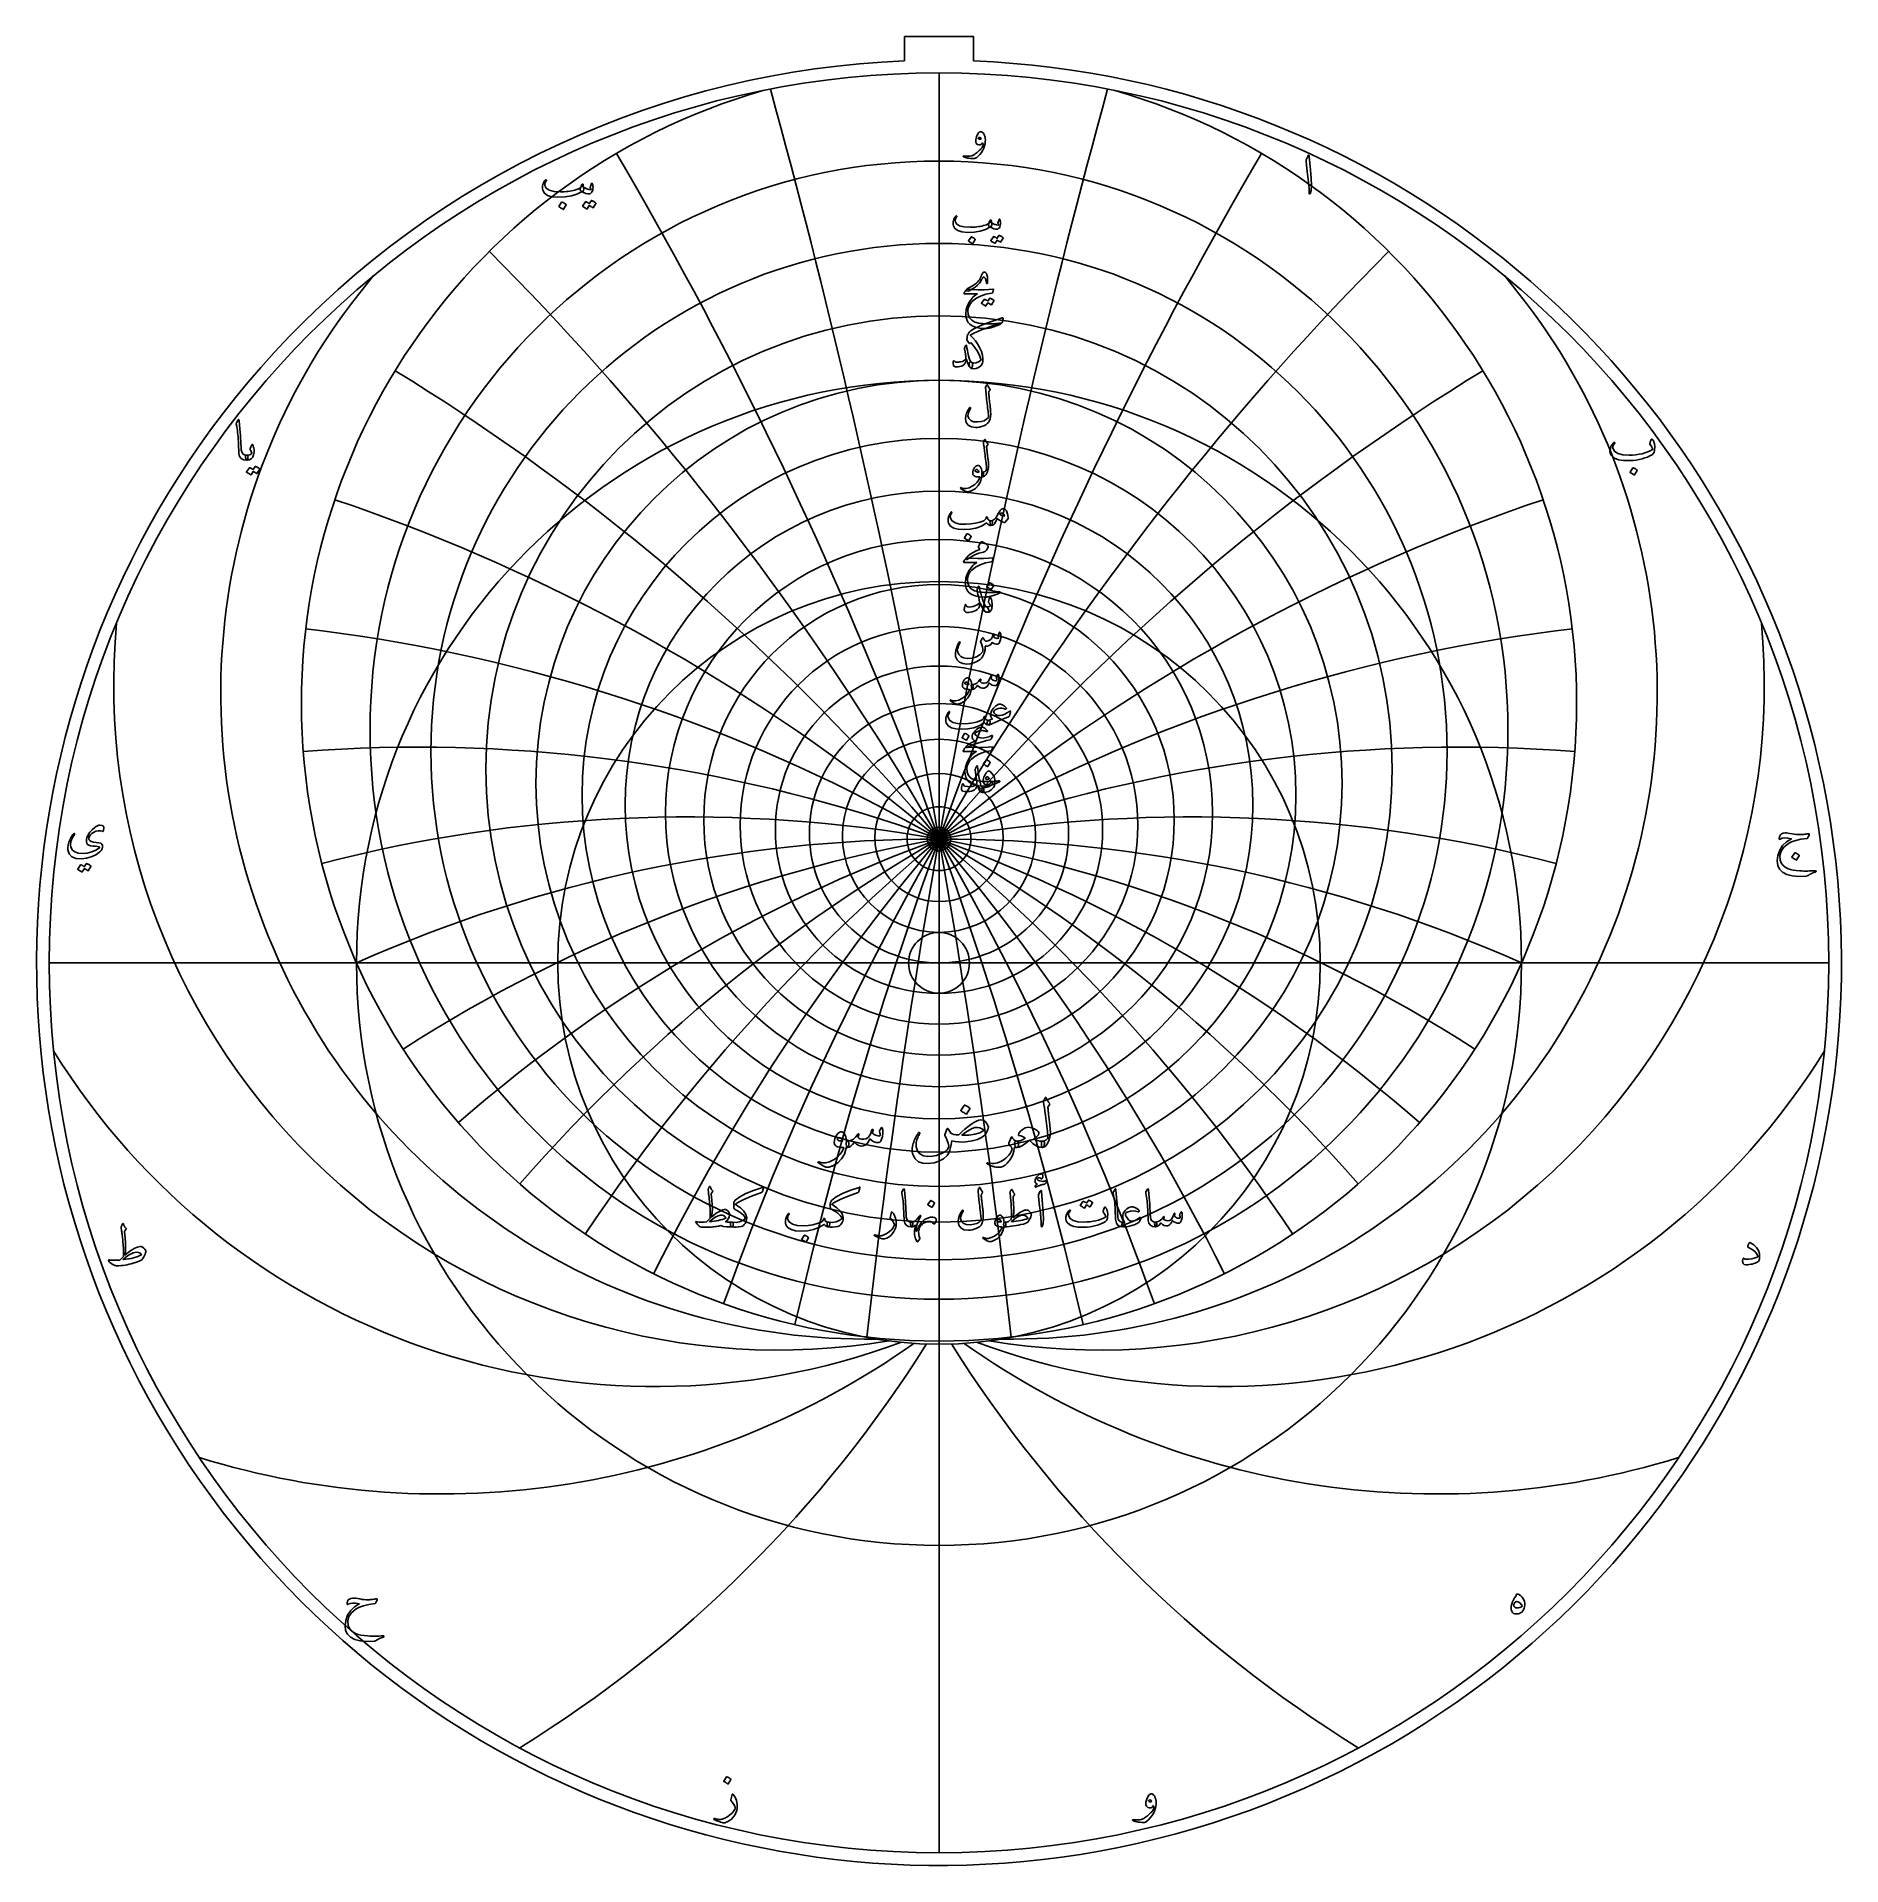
# Model space of a CAD drawing. Header units: millimetres. Extents: x -62 to 62, y -62 to 63.
import ezdxf

# ---------------------------------------------------------------- set-up
doc = ezdxf.new("R2010")
doc.units = ezdxf.units.MM
for name, color, linetype in [('CUT_INNER', 6, 'Continuous'), ('CUT_OUTER', 1, 'Continuous'), ('ENGRAVE', 7, 'Continuous'), ('ENGRAVE_FINE', 8, 'Continuous'), ('TEXT', 5, 'Continuous')]:
    doc.layers.add(name, color=color, linetype=linetype)

msp = doc.modelspace()

# ---------------------------------------------------------------- linework, layer by layer
at = {"layer": 'CUT_INNER'}
msp.add_circle((0, 0), 2.075, dxfattribs=at)
at = {"layer": 'CUT_OUTER'}
for points in [[(-2.3625, 63.2325), (2.3625, 63.2325), (2.3625, 61.567)], [(-2.3625, 61.567), (-2.3625, 63.2325)]]:
    msp.add_lwpolyline(points, dxfattribs=at)
for centre, radius, start, end in [((-0.0002, -0.0002), 61.6124, 137.460696, 87.802279), ((-0.0008, 0.0012), 61.6111, 92.196778, 137.461198)]:
    msp.add_arc(centre, radius, start, end, dxfattribs=at)
at = {"layer": 'ENGRAVE'}
for points in [[(0, -60.75), (0, 60.75)], [(-60.75, 0), (60.75, 0)], [(0, -60.75), (0, -26.0306)]]:
    msp.add_lwpolyline(points, dxfattribs=at)
for centre, radius in [((0, 0), 60.75), ((0, 15.8873), 38.8464), ((0, 14.4227), 34.6846), ((0, 13.2299), 30.935), ((0, 0), 39.7663), ((0, 12.2507), 27.5156), ((0, 11.4424), 24.3633), ((0, 10.7734), 21.4287), ((0, 10.2197), 18.6723), ((0, 0), 26.0306), ((0, 9.7631), 16.0615), ((0, 9.3897), 13.5693), ((0, 9.0889), 11.173), ((0, 8.8526), 8.8526), ((0, 8.6745), 6.5904), ((0, 8.5502), 4.3706), ((0, 8.4769), 2.1785), ((0, 8.4526), 0.81)]:
    msp.add_circle(centre, radius, dxfattribs=at)
for centre, radius, start, end in [((0, 17.7051), 43.5296, 105.921623, 74.078377), ((-4.9355, 18.4195), 44.1021, 139.754846, 270.861531), ((4.9355, 18.4195), 44.1021, 269.138469, 40.245154), ((-10.9491, 18.9644), 45.3971, 174.656822, 279.54217), ((10.9491, 18.9644), 45.3971, 260.45783, 5.343178), ((0, -89.3166), 97.7692, 66, 114), ((0, -89.3166), 97.7692, 66, 114), ((-19.3672, 19.3672), 48.286, 211.691871, 290.355882), ((19.3672, 19.3672), 48.286, 249.644118, 328.308129), ((-34.0258, 19.6448), 55.902, 252.866004, 305.308678), ((-73.9231, 19.8076), 86.2458, 301.68398, 327.905317), ((73.9231, 19.8076), 86.2458, 212.094683, 238.31602), ((34.0258, 19.6448), 55.902, 234.691322, 287.133996)]:
    msp.add_arc(centre, radius, start, end, dxfattribs=at)
at = {"layer": 'ENGRAVE_FINE'}
for centre, radius, start, end in [((-554.4766, -89.3166), 563.0302, 6.503619, 15.341957), ((-554.4766, -89.3166), 563.0302, 6.503619, 15.341957), ((554.4766, -89.3166), 563.0302, 164.658043, 173.496381), ((554.4766, -89.3166), 563.0302, 164.658043, 173.496381), ((-268.6186, -89.3166), 285.8579, 13.064756, 30.381405), ((-268.6186, -89.3166), 285.8579, 13.064756, 30.381405), ((268.6186, -89.3166), 285.8579, 149.618595, 166.935244), ((268.6186, -89.3166), 285.8579, 149.618595, 166.935244), ((-169.3412, -89.3166), 195.5384, 19.742202, 44.842633), ((-169.3412, -89.3166), 195.5384, 19.742202, 44.842633), ((169.3412, -89.3166), 195.5384, 135.157367, 160.257798), ((169.3412, -89.3166), 195.5384, 135.157367, 160.257798), ((-116.5168, -89.3166), 152.1018, 26.597292, 58.53821), ((-116.5168, -89.3166), 152.1018, 26.597292, 58.53821), ((116.5168, -89.3166), 152.1018, 121.46179, 153.402708), ((116.5168, -89.3166), 152.1018, 121.46179, 153.402708), ((-82.0381, -89.3166), 127.6286, 33.695116, 71.360537), ((-82.0381, -89.3166), 127.6286, 33.695116, 71.360537), ((82.0381, -89.3166), 127.6286, 108.639463, 146.304884), ((82.0381, -89.3166), 127.6286, 108.639463, 146.304884), ((-56.4471, -89.3166), 112.8941, 41.105625, 83.276844), ((-56.4471, -89.3166), 112.8941, 41.105625, 83.276844), ((56.4471, -89.3166), 112.8941, 96.723156, 138.894375), ((56.4471, -89.3166), 112.8941, 96.723156, 138.894375), ((-35.5851, -89.3166), 104.0438, 48.904494, 94.311228), ((-35.5851, -89.3166), 104.0438, 48.904494, 94.311228), ((35.5851, -89.3166), 104.0438, 85.688772, 131.095506), ((35.5851, -89.3166), 104.0438, 85.688772, 131.095506), ((-17.2393, -89.3166), 99.2774, 57.173494, 104.525), ((-17.2393, -89.3166), 99.2774, 57.173494, 104.525), ((17.2393, -89.3166), 99.2774, 75.475, 122.826506), ((17.2393, -89.3166), 99.2774, 75.475, 122.826506)]:
    msp.add_arc(centre, radius, start, end, dxfattribs=at)
at = {"layer": 'TEXT'}
for points in [[(2.5616, 56.3959), (2.6272, 56.5481), (2.6981, 56.6563), (2.7745, 56.7206), (2.8562, 56.7408), (2.9074, 56.7318), (2.9568, 56.7048), (3.0044, 56.6599), (3.0502, 56.5971), (3.0722, 56.5607), (3.0916, 56.5234), (3.1082, 56.4852), (3.1221, 56.4462), (3.134, 56.406), (3.1445, 56.3644), (3.1538, 56.3215), (3.1616, 56.2773), (3.169, 56.1787), (3.1625, 56.0626), (3.1421, 55.929), (3.1077, 55.7779), (3.057, 55.6214), (2.9874, 55.4716), (2.8989, 55.3286), (2.7916, 55.1923), (2.6791, 55.0735), (2.5787, 54.9866), (2.4904, 54.9316), (2.4143, 54.9085), (2.3366, 54.9044), (2.2473, 54.9067), (2.1462, 54.9152), (2.0335, 54.93), (1.9763, 54.9393), (1.9235, 54.9493), (1.8748, 54.96), (1.8305, 54.9713), (1.7902, 54.9829), (1.7537, 54.9942), (1.721, 55.0054), (1.6922, 55.0163), (1.6751, 55.0257), (1.6634, 55.036), (1.6572, 55.0472), (1.6563, 55.0594), (1.6619, 55.0715), (1.6715, 55.0791), (1.6852, 55.0823), (1.703, 55.0809), (1.8415, 55.0675), (1.9769, 55.0666), (2.1092, 55.0782), (2.2383, 55.1025), (2.2781, 55.1148), (2.3223, 55.1339), (2.3706, 55.1597), (2.4233, 55.1923), (2.4802, 55.2316), (2.5414, 55.2776), (2.6069, 55.3304), (2.6766, 55.3899), (2.7449, 55.4514), (2.8059, 55.5103), (2.8598, 55.5664), (2.9065, 55.6198), (2.9458, 55.6708), (2.9775, 55.7195), (3.0015, 55.766), (3.0179, 55.8103), (3.0085, 55.8772), (2.9981, 55.927), (2.9869, 55.9598), (2.9748, 55.9755), (2.9018, 55.8895), (2.8194, 55.8435), (2.7276, 55.8374), (2.6263, 55.8713), (2.5428, 55.9445), (2.5041, 56.0564), (2.5104, 56.2068), (2.5616, 56.3959)], [(2.8886, 56.2629), (2.8356, 56.3272), (2.7808, 56.351), (2.7242, 56.3343), (2.6658, 56.2773), (2.7134, 56.2387), (2.7664, 56.2234), (2.8248, 56.2315), (2.8886, 56.2629)], [(25.1734, 55.048), (25.21, 55.1189), (25.2395, 55.1438), (25.2618, 55.1228), (25.2769, 55.0557), (25.365, 54.1168), (25.4175, 53.5405), (25.4292, 53.0802), (25.4002, 52.7358), (25.3305, 52.5073), (25.3178, 52.4886), (25.3066, 52.4785), (25.2968, 52.4771), (25.2884, 52.4843), (25.2817, 52.4955), (25.2769, 52.5101), (25.274, 52.5281), (25.273, 52.5494), (25.273, 52.7154), (25.2654, 52.8914), (25.25, 53.0775), (25.2271, 53.2737), (25.222, 53.325), (25.2069, 53.4634), (25.1818, 53.689), (25.1466, 54.0018), (25.0623, 54.6955), (25.0603, 54.7324), (25.0623, 54.7664), (25.068, 54.7975), (25.0776, 54.8258)], [(-24.3111, 52.9863), (-24.3074, 52.9844), (-24.304, 52.9825), (-24.3007, 52.9805), (-24.2977, 52.9786), (-24.2947, 52.9765), (-24.2915, 52.9738), (-24.288, 52.9707), (-24.2843, 52.9671), (-24.2534, 52.9307), (-24.2412, 52.879), (-24.2477, 52.8119), (-24.2728, 52.7295), (-24.2961, 52.6795), (-24.3198, 52.6481), (-24.344, 52.6354), (-24.3686, 52.6414), (-24.3811, 52.6474), (-24.3916, 52.65), (-24.4002, 52.6493), (-24.4069, 52.6452), (-24.7212, 52.4732), (-25.0968, 52.352), (-25.5336, 52.2816), (-26.0318, 52.262), (-26.4347, 52.2965), (-26.7389, 52.3885), (-26.9444, 52.5379), (-27.0512, 52.7449), (-27.0677, 52.8426), (-27.0713, 52.9403), (-27.062, 53.038), (-27.0397, 53.1357), (-27.0093, 53.2222), (-26.9717, 53.3015), (-26.9269, 53.3736), (-26.8749, 53.4385), (-26.8651, 53.4466), (-26.8548, 53.4519), (-26.844, 53.4543), (-26.8328, 53.4538), (-26.8222, 53.4493), (-26.8136, 53.4433), (-26.8069, 53.4359), (-26.8021, 53.427), (-26.8, 53.4184), (-26.8012, 53.4078), (-26.8057, 53.3954), (-26.8136, 53.381), (-26.8692, 53.2996), (-26.9056, 53.2201), (-26.9228, 53.1424), (-26.9209, 53.0668), (-26.8299, 52.8771), (-26.6182, 52.741), (-26.2857, 52.6586), (-25.8325, 52.6299), (-25.7081, 52.6318), (-25.5839, 52.6375), (-25.46, 52.6471), (-25.3363, 52.6605), (-25.2135, 52.6778), (-25.0924, 52.6989), (-24.973, 52.7238), (-24.8553, 52.7525), (-24.7411, 52.7851), (-24.6474, 52.8177), (-24.5744, 52.8502), (-24.5219, 52.8828), (-24.5017, 52.9001), (-24.4831, 52.9211), (-24.4662, 52.946), (-24.451, 52.9748), (-24.4368, 53.0069), (-24.4228, 53.0419), (-24.409, 53.0797), (-24.3955, 53.1204), (-24.3902, 53.1329), (-24.382, 53.1434), (-24.371, 53.152), (-24.3571, 53.1587), (-24.3423, 53.1623), (-24.3284, 53.1616), (-24.3155, 53.1566), (-24.3035, 53.1472), (-24.2939, 53.1343), (-24.2881, 53.1185), (-24.2862, 53.0998), (-24.2881, 53.0783)], [(-24.4261, 52.6797), (-24.4678, 52.7192), (-24.4893, 52.7688), (-24.4908, 52.8284), (-24.4721, 52.8981), (-24.4316, 52.9607), (-24.3945, 52.9987), (-24.3607, 53.0124), (-24.3303, 53.0016), (-24.1866, 52.9065), (-24.0429, 52.8397), (-23.8992, 52.8011), (-23.7555, 52.7908), (-23.7504, 52.7918), (-23.7468, 52.7947), (-23.7447, 52.7995), (-23.744, 52.8062), (-23.7476, 52.8189), (-23.7583, 52.8378), (-23.7763, 52.8629), (-23.8015, 52.8943), (-23.8062, 52.9039), (-23.8091, 52.9135), (-23.8101, 52.9231), (-23.8091, 52.9326), (-23.7171, 53.1971), (-23.7128, 53.2071), (-23.7076, 53.2143), (-23.7013, 53.2186), (-23.6941, 53.2201), (-23.687, 53.2189), (-23.6807, 53.2153), (-23.6755, 53.2093), (-23.6712, 53.2009), (-23.6424, 53.1149), (-23.6252, 53.0294), (-23.6194, 52.9444), (-23.6252, 52.8598), (-23.6439, 52.7547), (-23.6692, 52.6692), (-23.7013, 52.6033), (-23.7401, 52.5571), (-23.7696, 52.5317), (-23.7967, 52.513), (-23.8213, 52.501), (-23.8436, 52.4958), (-23.972, 52.4929), (-24.1119, 52.5226), (-24.2632, 52.5849), (-24.4261, 52.6797)], [(-25.7636, 51.9209), (-25.7588, 51.9257), (-25.7521, 51.9286), (-25.7434, 51.9295), (-25.7329, 51.9286), (-25.6584, 51.8984), (-25.5882, 51.8615), (-25.5224, 51.8179), (-25.4608, 51.7676), (-25.4548, 51.76), (-25.4522, 51.7523), (-25.4529, 51.7446), (-25.457, 51.737), (-25.6371, 51.4457), (-25.6438, 51.4388), (-25.6524, 51.4371), (-25.663, 51.4407), (-25.6754, 51.4495), (-25.6862, 51.4572), (-25.7032, 51.4687), (-25.7264, 51.484), (-25.7559, 51.5032), (-25.7921, 51.5262), (-25.8354, 51.553), (-25.886, 51.5837), (-25.9437, 51.6182), (-25.9513, 51.6239), (-25.9552, 51.6297), (-25.9552, 51.6354), (-25.9513, 51.6412)], [(-23.744, 52.0282), (-23.7392, 52.033), (-23.7325, 52.0359), (-23.7238, 52.0368), (-23.7133, 52.0359), (-23.6756, 52.0218), (-23.6391, 52.0062), (-23.6037, 51.9892), (-23.5696, 51.9707), (-23.5364, 51.9506), (-23.504, 51.9286), (-23.4722, 51.9046), (-23.4412, 51.8788), (-23.4352, 51.8709), (-23.4326, 51.8625), (-23.4333, 51.8536), (-23.4374, 51.8443), (-23.6213, 51.553), (-23.6264, 51.5492), (-23.6338, 51.5492), (-23.6436, 51.553), (-23.6558, 51.5607), (-23.6642, 51.5677), (-23.6779, 51.5775), (-23.6968, 51.5898), (-23.721, 51.6048), (-23.7507, 51.6226), (-23.7861, 51.6436), (-23.8273, 51.6676), (-23.8743, 51.6948), (-24.0199, 51.4687), (-24.0266, 51.4618), (-24.0352, 51.4601), (-24.0458, 51.4637), (-24.0582, 51.4725), (-24.069, 51.4802), (-24.086, 51.4917), (-24.1092, 51.507), (-24.1387, 51.5262), (-24.1749, 51.5492), (-24.2182, 51.576), (-24.2687, 51.6067), (-24.3265, 51.6412), (-24.3325, 51.6469), (-24.3351, 51.6527), (-24.3344, 51.6584), (-24.3303, 51.6642), (-24.1425, 51.9439), (-24.1377, 51.9487), (-24.131, 51.9516), (-24.1224, 51.9525), (-24.1119, 51.9516), (-24.0798, 51.9412), (-24.0486, 51.9291), (-24.0185, 51.9153), (-23.9892, 51.8998), (-23.961, 51.883), (-23.9337, 51.8649), (-23.9073, 51.8456), (-23.8819, 51.8251)], [(3.5514, 50.5468), (3.5549, 50.545), (3.5582, 50.5432), (3.5612, 50.5414), (3.564, 50.5396), (3.5668, 50.5376), (3.5698, 50.5351), (3.5731, 50.5322), (3.5766, 50.5288), (3.6055, 50.4947), (3.617, 50.4462), (3.6109, 50.3833), (3.5874, 50.3061), (3.5656, 50.2591), (3.5433, 50.2297), (3.5207, 50.2178), (3.4975, 50.2234), (3.4859, 50.2291), (3.476, 50.2315), (3.4679, 50.2309), (3.4616, 50.227), (3.167, 50.0658), (2.8149, 49.9522), (2.4053, 49.8862), (1.9383, 49.8678), (1.5606, 49.9001), (1.2754, 49.9863), (1.0828, 50.1264), (0.9826, 50.3204), (0.9671, 50.4121), (0.9638, 50.5037), (0.9725, 50.5953), (0.9934, 50.6869), (1.0219, 50.768), (1.0572, 50.8423), (1.0992, 50.9099), (1.1479, 50.9707), (1.1571, 50.9784), (1.1667, 50.9833), (1.1768, 50.9856), (1.1874, 50.9851), (1.1973, 50.9808), (1.2054, 50.9752), (1.2117, 50.9683), (1.2161, 50.96), (1.2182, 50.9519), (1.217, 50.942), (1.2128, 50.9303), (1.2054, 50.9168), (1.1533, 50.8405), (1.1191, 50.7659), (1.103, 50.6932), (1.1048, 50.6222), (1.1901, 50.4444), (1.3886, 50.3169), (1.7003, 50.2396), (2.1251, 50.2127), (2.2418, 50.2145), (2.3582, 50.2199), (2.4744, 50.2288), (2.5904, 50.2414), (2.7054, 50.2576), (2.819, 50.2773), (2.9309, 50.3007), (3.0413, 50.3276), (3.1484, 50.3582), (3.2362, 50.3887), (3.3046, 50.4192), (3.3538, 50.4498), (3.3728, 50.466), (3.3902, 50.4857), (3.406, 50.5091), (3.4203, 50.536), (3.4337, 50.5661), (3.4468, 50.5989), (3.4597, 50.6344), (3.4724, 50.6725), (3.4773, 50.6842), (3.485, 50.6941), (3.4953, 50.7022), (3.5083, 50.7085), (3.5222, 50.7118), (3.5353, 50.7112), (3.5474, 50.7064), (3.5586, 50.6977), (3.5676, 50.6856), (3.573, 50.6707), (3.5748, 50.6532), (3.573, 50.633)], [(3.4436, 50.2594), (3.4046, 50.2964), (3.3844, 50.3429), (3.383, 50.3988), (3.4005, 50.4642), (3.4385, 50.5228), (3.4733, 50.5585), (3.5049, 50.5713), (3.5335, 50.5612), (3.6682, 50.472), (3.8029, 50.4094), (3.9376, 50.3732), (4.0724, 50.3636), (4.0771, 50.3645), (4.0805, 50.3672), (4.0825, 50.3716), (4.0832, 50.3779), (4.0798, 50.3898), (4.0697, 50.4076), (4.0528, 50.4311), (4.0293, 50.4606), (4.0248, 50.4695), (4.0221, 50.4785), (4.0212, 50.4875), (4.0221, 50.4965), (4.1083, 50.7444), (4.1123, 50.7538), (4.1173, 50.7606), (4.1231, 50.7646), (4.1299, 50.7659), (4.1366, 50.7648), (4.1424, 50.7615), (4.1474, 50.7558), (4.1514, 50.748), (4.1784, 50.6674), (4.1945, 50.5872), (4.1999, 50.5075), (4.1945, 50.4282), (4.177, 50.3297), (4.1532, 50.2495), (4.1231, 50.1877), (4.0867, 50.1444), (4.0591, 50.1206), (4.0338, 50.1031), (4.0106, 50.0919), (3.9897, 50.0869), (3.8694, 50.0842), (3.7382, 50.1121), (3.5963, 50.1705), (3.4436, 50.2594)], [(2.1898, 49.548), (2.1943, 49.5525), (2.2006, 49.5552), (2.2086, 49.5561), (2.2185, 49.5552), (2.2884, 49.5269), (2.3541, 49.4923), (2.4159, 49.4515), (2.4736, 49.4043), (2.4792, 49.3971), (2.4817, 49.3899), (2.481, 49.3827), (2.4772, 49.3756), (2.3083, 49.1025), (2.302, 49.096), (2.294, 49.0944), (2.2841, 49.0978), (2.2724, 49.1061), (2.2623, 49.1133), (2.2464, 49.1241), (2.2246, 49.1384), (2.197, 49.1564), (2.1631, 49.178), (2.1224, 49.2031), (2.075, 49.2318), (2.0209, 49.2642), (2.0137, 49.2696), (2.0101, 49.275), (2.0101, 49.2803), (2.0137, 49.2857)], [(4.0832, 49.6486), (4.0876, 49.6531), (4.0939, 49.6558), (4.102, 49.6567), (4.1119, 49.6558), (4.1473, 49.6425), (4.1815, 49.6279), (4.2146, 49.612), (4.2466, 49.5947), (4.2777, 49.5759), (4.3081, 49.5552), (4.3379, 49.5327), (4.367, 49.5085), (4.3726, 49.5011), (4.3751, 49.4932), (4.3744, 49.4849), (4.3706, 49.4762), (4.1981, 49.2031), (4.1934, 49.1995), (4.1864, 49.1995), (4.1772, 49.2031), (4.1658, 49.2103), (4.1579, 49.2169), (4.1451, 49.226), (4.1274, 49.2376), (4.1047, 49.2516), (4.0769, 49.2683), (4.0436, 49.288), (4.005, 49.3106), (3.961, 49.336), (3.8245, 49.1241), (3.8182, 49.1176), (3.8101, 49.116), (3.8002, 49.1193), (3.7885, 49.1277), (3.7784, 49.1348), (3.7625, 49.1456), (3.7407, 49.16), (3.7131, 49.178), (3.6792, 49.1995), (3.6385, 49.2247), (3.5912, 49.2534), (3.5371, 49.2857), (3.5314, 49.2911), (3.529, 49.2965), (3.5296, 49.3019), (3.5335, 49.3073), (3.7095, 49.5696), (3.714, 49.5741), (3.7203, 49.5768), (3.7284, 49.5776), (3.7382, 49.5768), (3.7683, 49.567), (3.7975, 49.5556), (3.8258, 49.5427), (3.8532, 49.5282), (3.8797, 49.5124), (3.9053, 49.4955), (3.93, 49.4774), (3.9538, 49.4582)], [(1.8269, 45.9062), (1.8482, 45.9313), (1.8727, 45.9561), (1.9003, 45.9807), (1.9311, 46.005), (1.965, 46.0294), (2.0021, 46.054), (2.0422, 46.0788), (2.0856, 46.1038), (2.2778, 46.2175), (2.4341, 46.3176), (2.5544, 46.4043), (2.6389, 46.4775), (2.7042, 46.5496), (2.7601, 46.6257), (2.8066, 46.7058), (2.8437, 46.7901), (2.8597, 46.8322), (2.8755, 46.8722), (2.8911, 46.9103), (2.9065, 46.9463), (2.9215, 46.9799), (2.9357, 47.0106), (2.9493, 47.0383), (2.9622, 47.0631), (2.9907, 47.1055), (3.0224, 47.1359), (3.0572, 47.154), (3.0951, 47.1601), (3.1322, 47.154), (3.1679, 47.1359), (3.2023, 47.1055), (3.2353, 47.0631), (3.2764, 46.9661), (3.3026, 46.826), (3.3141, 46.6428), (3.3107, 46.4164), (3.3085, 46.396), (3.3017, 46.3814), (3.2905, 46.3726), (3.2748, 46.3697), (3.2586, 46.3728), (3.246, 46.3823), (3.2371, 46.398), (3.2317, 46.42), (3.2041, 46.5929), (3.1643, 46.7164), (3.1124, 46.7905), (3.0484, 46.8152), (3.032, 46.8123), (3.0152, 46.8035), (2.9979, 46.7889), (2.9802, 46.7685), (2.9723, 46.7563), (2.9631, 46.7411), (2.9526, 46.723), (2.9407, 46.702), (2.9274, 46.6781), (2.9128, 46.6513), (2.8969, 46.6215), (2.8796, 46.5889), (2.7767, 46.4205), (2.6371, 46.2637), (2.4606, 46.1187), (2.2473, 45.9853), (2.245, 45.9839), (2.2383, 45.9799), (2.2271, 45.9732), (2.2113, 45.9637), (2.1911, 45.9516), (2.1664, 45.9368), (2.1372, 45.9193), (2.1036, 45.8991), (2.0324, 45.8672), (1.9625, 45.8577), (1.894, 45.8708), (1.8269, 45.9062)], [(2.2149, 45.9673), (2.6759, 45.9511), (3.0745, 45.9494), (3.4106, 45.9619), (3.6844, 45.9889), (3.6928, 45.9899), (3.7001, 45.9893), (3.7063, 45.9872), (3.7113, 45.9835), (3.715, 45.9784), (3.7171, 45.9723), (3.7177, 45.965), (3.7167, 45.9565), (3.7096, 45.9238), (3.7028, 45.8937), (3.6961, 45.8663), (3.6897, 45.8416), (3.6836, 45.8196), (3.6776, 45.8003), (3.6719, 45.7836), (3.6664, 45.7697), (3.6547, 45.7475), (3.6412, 45.7311), (3.626, 45.7205), (3.6089, 45.7158), (3.1939, 45.6406), (2.8329, 45.5227), (2.5257, 45.3622), (2.2724, 45.1589), (2.1444, 45.0128), (2.0515, 44.8581), (1.9935, 44.6948), (1.9706, 44.523), (1.9926, 44.2534), (2.0802, 44.0335), (2.2333, 43.8635), (2.452, 43.7434), (2.5654, 43.707), (2.6901, 43.6769), (2.8259, 43.6531), (2.973, 43.6356), (3.1311, 43.6242), (3.2999, 43.6186), (3.4796, 43.6188), (3.67, 43.6248), (3.7377, 43.6287), (3.8043, 43.6329), (3.8697, 43.6376), (3.9341, 43.6428), (3.9968, 43.6484), (4.0576, 43.6545), (4.1163, 43.661), (4.173, 43.668), (4.1903, 43.6689), (4.2026, 43.6644), (4.21, 43.6545), (4.2125, 43.6392), (4.2111, 43.6215), (4.2071, 43.6078), (4.2004, 43.5981), (4.1909, 43.5925), (4.0894, 43.5496), (3.9933, 43.5108), (3.9026, 43.476), (3.8173, 43.4452), (3.7376, 43.4183), (3.6637, 43.3949), (3.5957, 43.3752), (3.5335, 43.359), (3.475, 43.3471), (3.418, 43.3365), (3.3627, 43.3273), (3.3089, 43.3195), (3.2565, 43.3134), (3.2052, 43.3096), (3.155, 43.308), (3.1059, 43.3087), (2.7709, 43.3347), (2.4916, 43.3913), (2.2679, 43.4784), (2.1, 43.5961), (1.9767, 43.7432), (1.8907, 43.915), (1.842, 44.1114), (1.8305, 44.3326), (1.8658, 44.607), (1.95, 44.8733), (2.0831, 45.1316), (2.2652, 45.3817), (2.3364, 45.4574), (2.417, 45.5299), (2.5071, 45.5993), (2.6065, 45.6655), (1.7371, 45.6727), (1.7162, 45.6817), (1.7075, 45.6979), (1.7108, 45.7212), (1.7263, 45.7518), (1.7555, 45.7962), (1.782, 45.8362), (1.8058, 45.8717), (1.8269, 45.9026), (1.8453, 45.9289), (1.861, 45.9503), (1.8741, 45.9666), (1.8844, 45.9781), (1.9077, 45.9801), (1.9706, 45.979), (2.073, 45.9747), (2.2149, 45.9673)], [(3.4616, 45.3673), (3.4661, 45.3718), (3.4724, 45.3745), (3.4805, 45.3754), (3.4903, 45.3745), (3.5257, 45.3613), (3.56, 45.3467), (3.5931, 45.3307), (3.6251, 45.3134), (3.6562, 45.2946), (3.6866, 45.2739), (3.7164, 45.2515), (3.7454, 45.2272), (3.751, 45.2198), (3.7535, 45.2119), (3.7528, 45.2036), (3.749, 45.1949), (3.5766, 44.9218), (3.5719, 44.9182), (3.5649, 44.9182), (3.5557, 44.9218), (3.5442, 44.929), (3.5364, 44.9356), (3.5236, 44.9447), (3.5058, 44.9563), (3.4832, 44.9703), (3.4553, 44.9871), (3.4221, 45.0067), (3.3835, 45.0293), (3.3395, 45.0548), (3.2029, 44.8428), (3.1966, 44.8363), (3.1886, 44.8347), (3.1787, 44.8381), (3.167, 44.8464), (3.1569, 44.8536), (3.141, 44.8643), (3.1192, 44.8787), (3.0916, 44.8967), (3.0576, 44.9182), (3.017, 44.9434), (2.9696, 44.9721), (2.9155, 45.0045), (2.9099, 45.0099), (2.9074, 45.0152), (2.9081, 45.0206), (2.9119, 45.026), (3.088, 45.2883), (3.0925, 45.2928), (3.0987, 45.2955), (3.1068, 45.2964), (3.1167, 45.2955), (3.1468, 45.2857), (3.176, 45.2744), (3.2043, 45.2615), (3.2317, 45.247), (3.2582, 45.2311), (3.2838, 45.2142), (3.3085, 45.1961), (3.3323, 45.1769)], [(4.3203, 44.0225), (4.3566, 44.029), (4.3796, 44.0198), (4.389, 43.9949), (4.3849, 43.9542), (4.3454, 43.7962), (4.3333, 43.7557), (4.3185, 43.7243), (4.301, 43.7019), (4.2808, 43.6884), (3.8761, 43.5558), (3.5101, 43.4311), (3.1827, 43.3142), (2.894, 43.2052), (2.6443, 43.1036), (2.4341, 43.0089), (2.2634, 42.9212), (2.1323, 42.8405), (2.3164, 42.6609), (2.4844, 42.4633), (2.6362, 42.2477), (2.7718, 42.0142), (2.8958, 41.742), (2.973, 41.4896), (3.0035, 41.257), (2.9874, 41.0441), (2.9631, 40.9485), (2.9335, 40.8699), (2.8984, 40.8084), (2.858, 40.7639), (2.6901, 40.6489), (2.5275, 40.5807), (2.3703, 40.5591), (2.2185, 40.5843), (2.1534, 40.6179), (2.1053, 40.6723), (2.0744, 40.7473), (2.0604, 40.8429), (2.0611, 40.9193), (2.0739, 40.9759), (2.0988, 41.0127), (2.1359, 41.0298), (2.1545, 41.0289), (2.1781, 41.0226), (2.2066, 41.0109), (2.2401, 40.9938), (2.3779, 40.9467), (2.5293, 40.9561), (2.6941, 41.0221), (2.8724, 41.1447), (2.7938, 41.4162), (2.655, 41.7025), (2.4561, 42.0036), (2.197, 42.3195), (2.1896, 42.3247), (2.1817, 42.3258), (2.1734, 42.3229), (2.1646, 42.316), (2.1251, 42.2836), (2.1159, 42.2771), (2.1062, 42.2755), (2.0961, 42.2789), (2.0856, 42.2872), (1.9131, 42.4812), (1.9091, 42.496), (1.9077, 42.5297), (1.9091, 42.5823), (1.9131, 42.6537), (1.9199, 42.7296), (1.9293, 42.792), (1.9414, 42.8409), (1.9562, 42.8764), (1.9817, 42.9216), (2.0079, 42.9635), (2.0347, 43.0024), (2.0622, 43.0381), (2.0904, 43.0709), (2.1193, 43.101), (2.1488, 43.1284), (2.179, 43.1531), (2.3256, 43.2484), (2.5068, 43.3475), (2.7226, 43.4505), (2.973, 43.5572), (3.2579, 43.6678), (3.5775, 43.7822), (3.9316, 43.9005), (4.3203, 44.0225)], [(2.1395, 40.6274), (2.0696, 40.7001), (2.0074, 40.8142), (1.9529, 40.9696), (1.9059, 41.1663), (1.8994, 41.1878), (1.8907, 41.1914), (1.8797, 41.1771), (1.8664, 41.1447), (1.8553, 41.1143), (1.8435, 41.0841), (1.8311, 41.0541), (1.8179, 41.0244), (1.8043, 40.9948), (1.7905, 40.9655), (1.7765, 40.9365), (1.7622, 40.9076), (1.7025, 40.8286), (1.6239, 40.7675), (1.5265, 40.7244), (1.4102, 40.6992), (1.297, 40.6875), (1.2018, 40.6849), (1.1245, 40.6911), (1.0652, 40.7064), (1.0123, 40.7437), (0.979, 40.8124), (0.9655, 40.9125), (0.9718, 41.0441), (0.9768, 41.0664), (0.9844, 41.0827), (0.9947, 41.0933), (1.0078, 41.098), (1.0226, 41.0982), (1.0347, 41.0953), (1.0441, 41.0893), (1.0509, 41.0801), (1.0713, 41.0515), (1.1003, 41.0307), (1.1378, 41.0174), (1.1838, 41.0118), (1.21, 41.0104), (1.2381, 41.01), (1.2684, 41.0104), (1.3006, 41.0118), (1.3346, 41.014), (1.3702, 41.0172), (1.4073, 41.0212), (1.4461, 41.0262), (1.6069, 41.0607), (1.7263, 41.1142), (1.8045, 41.1865), (1.8413, 41.2777), (1.8394, 41.2972), (1.8372, 41.3199), (1.8349, 41.3457), (1.8323, 41.3747), (1.829, 41.407), (1.8247, 41.4429), (1.8192, 41.4824), (1.8125, 41.5256), (1.8056, 41.5695), (1.7991, 41.6113), (1.793, 41.6512), (1.7874, 41.689), (1.7818, 41.7248), (1.7757, 41.7586), (1.7692, 41.7904), (1.7622, 41.8202), (1.7521, 41.8774), (1.747, 41.9234), (1.7467, 41.9583), (1.7515, 41.9818), (1.8269, 42.1471), (1.833, 42.155), (1.8404, 42.1606), (1.8491, 42.1639), (1.8592, 42.1651), (1.8691, 42.1633), (1.8772, 42.1579), (1.8835, 42.1489), (1.888, 42.1363), (1.9109, 41.9958), (1.9401, 41.8327), (1.9756, 41.6473), (2.0173, 41.4393), (2.0595, 41.2754), (2.1107, 41.1465), (2.1709, 41.0527), (2.2401, 40.9938), (2.2652, 40.9732), (2.2832, 40.9435), (2.294, 40.9049), (2.2976, 40.8573), (2.2937, 40.794), (2.2823, 40.7369), (2.2632, 40.6862), (2.2365, 40.6417), (2.2169, 40.6206), (2.1943, 40.6112), (2.1684, 40.6134), (2.1395, 40.6274)], [(3.2532, 39.444), (3.2595, 39.455), (3.2676, 39.4629), (3.2775, 39.4676), (3.2892, 39.4691), (3.3008, 39.4671), (3.3107, 39.4611), (3.3188, 39.451), (3.3251, 39.4368), (3.3585, 39.3544), (3.3942, 39.2832), (3.4322, 39.2233), (3.4724, 39.1745), (3.4843, 39.157), (3.4877, 39.1368), (3.4825, 39.1139), (3.4688, 39.0883), (3.46, 39.076), (3.4517, 39.0641), (3.4439, 39.0526), (3.4365, 39.0416), (3.4295, 39.0313), (3.423, 39.0218), (3.4169, 39.0133), (3.4113, 39.0057), (3.4019, 38.9918), (3.3951, 38.9751), (3.3911, 38.9558), (3.3898, 38.9338), (3.394, 38.8717), (3.3996, 38.804), (3.4066, 38.7307), (3.4149, 38.6518), (3.4243, 38.5673), (3.4347, 38.4771), (3.4459, 38.3813), (3.458, 38.2799), (3.4716, 38.1788), (3.4836, 38.0837), (3.4941, 37.9947), (3.5029, 37.9117), (3.5104, 37.8346), (3.5168, 37.763), (3.5221, 37.6971), (3.5263, 37.6368), (3.531, 37.4583), (3.5164, 37.2892), (3.4825, 37.1296), (3.4293, 36.9794), (3.3774, 36.8911), (3.2972, 36.8096), (3.1888, 36.7348), (3.052, 36.6668), (2.9038, 36.6104), (2.7646, 36.5707), (2.6344, 36.5476), (2.5131, 36.5411), (2.2095, 36.5828), (1.9922, 36.6973), (1.861, 36.8846), (1.8161, 37.1446), (1.8318, 37.3384), (1.8826, 37.5282), (1.9684, 37.7139), (2.0892, 37.8955), (2.0984, 37.9061), (2.108, 37.9126), (2.1181, 37.9151), (2.1287, 37.9135), (2.1399, 37.9092), (2.1485, 37.9036), (2.1543, 37.8966), (2.1574, 37.8883), (2.1597, 37.876), (2.1592, 37.8641), (2.1561, 37.8526), (2.1503, 37.8416), (2.0678, 37.6811), (2.011, 37.5443), (1.9798, 37.4314), (1.9742, 37.3422), (2.0342, 37.1503), (2.1637, 37.0162), (2.3629, 36.9401), (2.6317, 36.9219), (2.874, 36.9482), (3.0799, 37.009), (3.2494, 37.1044), (3.3826, 37.2345), (3.3798, 37.2972), (3.3749, 37.3705), (3.3681, 37.4544), (3.3592, 37.5488), (3.3481, 37.654), (3.3345, 37.7702), (3.3185, 37.8974), (3.2999, 38.0356), (3.2824, 38.1782), (3.2658, 38.3186), (3.2501, 38.4567), (3.2353, 38.5925), (3.2216, 38.7261), (3.2092, 38.8575), (3.1982, 38.9866), (3.1886, 39.1135), (3.1742, 39.2356), (3.1749, 39.2495), (3.1769, 39.2626), (3.1803, 39.2747), (3.185, 39.2859)], [(-47.841, 37.0686), (-47.8336, 37.0801), (-47.8266, 37.0878), (-47.8202, 37.0916), (-47.8142, 37.0916), (-47.8051, 37.0866), (-47.7969, 37.0715), (-47.7897, 37.0463), (-47.7835, 37.0111), (-47.7519, 36.7249), (-47.726, 36.4602), (-47.7059, 36.2171), (-47.6915, 35.9956), (-47.6823, 35.8061), (-47.6738, 35.6363), (-47.666, 35.4861), (-47.659, 35.3556), (-47.6529, 35.2447), (-47.6479, 35.1534), (-47.6442, 35.0818), (-47.6417, 35.0299), (-47.6077, 34.8742), (-47.5325, 34.7597), (-47.4161, 34.6864), (-47.2585, 34.6543), (-47.2147, 34.6428), (-47.1866, 34.616), (-47.1744, 34.5738), (-47.178, 34.5163), (-47.196, 34.4258), (-47.2154, 34.3611), (-47.2362, 34.3223), (-47.2585, 34.3094), (-47.4803, 34.3386), (-47.6436, 34.4263), (-47.7485, 34.5724), (-47.795, 34.7769), (-47.8023, 34.8748), (-47.8089, 34.9729), (-47.8148, 35.0712), (-47.8199, 35.1697), (-47.8246, 35.2685), (-47.829, 35.3676), (-47.8332, 35.4669), (-47.8372, 35.5664), (-47.8443, 35.7562), (-47.8544, 35.9271), (-47.8673, 36.0791), (-47.8831, 36.2121), (-47.9018, 36.3399), (-47.9234, 36.4761), (-47.9478, 36.6206), (-47.9751, 36.7735), (-47.9787, 36.8011), (-47.978, 36.8262), (-47.973, 36.849), (-47.9636, 36.8693)], [(-47.0286, 35.118), (-46.9212, 35.3556), (-46.9054, 35.3817), (-46.8887, 35.391), (-46.871, 35.3836), (-46.8523, 35.3594), (-46.8178, 35.287), (-46.791, 35.2114), (-46.7718, 35.1327), (-46.7603, 35.0509), (-46.7567, 34.9655), (-46.7613, 34.8761), (-46.7739, 34.7826), (-46.7948, 34.685), (-46.8583, 34.5206), (-46.9567, 34.4033), (-47.0901, 34.3329), (-47.2585, 34.3094), (-47.2779, 34.3216), (-47.2978, 34.3583), (-47.3181, 34.4193), (-47.339, 34.5048), (-47.345, 34.5506), (-47.3438, 34.5882), (-47.3354, 34.6176), (-47.3198, 34.639), (-47.3073, 34.6471), (-47.293, 34.6524), (-47.2767, 34.6548), (-47.2585, 34.6543), (-47.1524, 34.6576), (-47.0602, 34.6792), (-46.9818, 34.719), (-46.9174, 34.7769), (-46.9145, 34.7815), (-46.9136, 34.7875), (-46.9145, 34.7949), (-46.9174, 34.8038), (-46.9325, 34.8579), (-46.9548, 34.913), (-46.9842, 34.969), (-47.0209, 35.026), (-47.0329, 35.0476), (-47.0381, 35.0701), (-47.0367, 35.0936), (-47.0286, 35.118)], [(3.0359, 35.5386), (3.0601, 35.5972), (3.079, 35.6437), (3.0925, 35.678), (3.1005, 35.7003), (3.1068, 35.7144), (3.1149, 35.7245), (3.1248, 35.7306), (3.1365, 35.7326), (3.1497, 35.7303), (3.1607, 35.7236), (3.1695, 35.7124), (3.176, 35.6967), (3.2058, 35.6196), (3.2416, 35.5503), (3.2831, 35.4885), (3.3305, 35.4344), (3.3437, 35.4171), (3.3475, 35.3976), (3.3419, 35.3758), (3.3269, 35.3518), (3.2478, 35.2404), (3.2532, 35.1905), (3.2586, 35.1416), (3.264, 35.0935), (3.2694, 35.0464), (3.2748, 35.0001), (3.2802, 34.9548), (3.2856, 34.9103), (3.291, 34.8667), (3.3406, 34.4635), (3.3709, 34.1482), (3.3819, 33.9209), (3.3736, 33.7817), (3.3058, 33.5291), (3.2173, 33.3425), (3.1082, 33.2219), (2.9784, 33.1674), (2.9748, 33.1674), (2.9712, 33.1674), (2.9676, 33.1674), (2.964, 33.1674), (2.9427, 33.1876), (2.929, 33.2338), (2.9229, 33.3061), (2.9245, 33.4045), (2.9279, 33.4409), (2.938, 33.4674), (2.9548, 33.484), (2.9784, 33.4907), (3.0695, 33.5089), (3.1454, 33.5419), (3.2061, 33.5897), (3.2514, 33.6524), (3.2484, 33.7276), (3.2429, 33.8132), (3.2349, 33.909), (3.2245, 34.0153), (3.2118, 34.1313), (3.1971, 34.2569), (3.1804, 34.3918), (3.1616, 34.5362), (3.1443, 34.6781), (3.1284, 34.8057), (3.1138, 34.9188), (3.1005, 35.0176), (3.0891, 35.1021), (3.0799, 35.1721), (3.0729, 35.2278), (3.0682, 35.2691), (3.0323, 35.4739), (3.0312, 35.4941), (3.0314, 35.5116), (3.0329, 35.5265), (3.0359, 35.5386)], [(48.7052, 35.735), (48.7309, 35.7027), (48.7545, 35.667), (48.7759, 35.6279), (48.7952, 35.5855), (48.8123, 35.54), (48.8273, 35.4916), (48.8401, 35.4404), (48.8508, 35.3863), (48.8647, 35.2775), (48.868, 35.1697), (48.8609, 35.0629), (48.8431, 34.957), (48.8163, 34.8627), (48.7818, 34.7865), (48.7397, 34.7285), (48.6898, 34.6888), (48.5318, 34.6052), (48.3641, 34.5307), (48.1869, 34.4653), (48, 34.409), (47.8036, 34.3623), (47.5976, 34.3257), (47.3821, 34.2991), (47.1569, 34.2826), (46.7349, 34.2869), (46.3886, 34.3458), (46.1179, 34.4593), (45.9229, 34.6275), (45.8429, 34.759), (45.8061, 34.9005), (45.8123, 35.0521), (45.8616, 35.2138), (45.8783, 35.2487), (45.8976, 35.2842), (45.9195, 35.3205), (45.944, 35.3575), (45.9712, 35.3952), (46.001, 35.4337), (46.0335, 35.4728), (46.0686, 35.5127), (46.0803, 35.524), (46.0925, 35.5309), (46.1052, 35.5336), (46.1184, 35.5319), (46.1273, 35.5285), (46.1347, 35.5223), (46.1407, 35.5132), (46.1452, 35.5012), (46.1474, 35.49), (46.1462, 35.4792), (46.1416, 35.4689), (46.1337, 35.4591), (46.1009, 35.42), (46.0714, 35.3795), (46.0453, 35.3376), (46.0226, 35.2943), (46.007, 35.2528), (45.9986, 35.2128), (45.9974, 35.1743), (46.0034, 35.1372), (46.1232, 34.9204), (46.3483, 34.7683), (46.6789, 34.6809), (47.1148, 34.6581), (47.3544, 34.6673), (47.5828, 34.6873), (47.7999, 34.7181), (48.0058, 34.7597), (48.2006, 34.812), (48.3847, 34.8751), (48.558, 34.949), (48.7205, 35.0337), (48.7047, 35.1127), (48.6688, 35.2004), (48.6127, 35.2967), (48.5365, 35.4016), (48.5342, 35.4116), (48.5346, 35.4303), (48.538, 35.4576), (48.5442, 35.4936), (48.5459, 35.4972), (48.5471, 35.5003), (48.5478, 35.5029), (48.548, 35.5051), (48.5605, 35.5539), (48.5787, 35.6085), (48.6027, 35.6689), (48.6324, 35.735), (48.6455, 35.7551), (48.6621, 35.7618), (48.6819, 35.7551), (48.7052, 35.735)], [(-46.6875, 33.8763), (-46.6827, 33.8811), (-46.676, 33.884), (-46.6674, 33.885), (-46.6568, 33.884), (-46.6191, 33.8699), (-46.5826, 33.8543), (-46.5472, 33.8373), (-46.5131, 33.8189), (-46.4799, 33.7987), (-46.4475, 33.7767), (-46.4158, 33.7528), (-46.3847, 33.7269), (-46.3787, 33.719), (-46.3761, 33.7106), (-46.3768, 33.7017), (-46.3809, 33.6924), (-46.5648, 33.4011), (-46.5699, 33.3973), (-46.5773, 33.3973), (-46.5871, 33.4011), (-46.5993, 33.4088), (-46.6077, 33.4159), (-46.6214, 33.4256), (-46.6403, 33.4379), (-46.6645, 33.4529), (-46.6942, 33.4707), (-46.7296, 33.4917), (-46.7708, 33.5158), (-46.8178, 33.5429), (-46.9634, 33.3168), (-46.9701, 33.3099), (-46.9787, 33.3082), (-46.9893, 33.3118), (-47.0017, 33.3207), (-47.0125, 33.3283), (-47.0295, 33.3398), (-47.0527, 33.3552), (-47.0822, 33.3743), (-47.1184, 33.3973), (-47.1617, 33.4241), (-47.2123, 33.4548), (-47.27, 33.4893), (-47.276, 33.495), (-47.2786, 33.5008), (-47.2779, 33.5065), (-47.2738, 33.5123), (-47.086, 33.792), (-47.0812, 33.7968), (-47.0745, 33.7997), (-47.0659, 33.8007), (-47.0554, 33.7997), (-47.0233, 33.7893), (-46.9921, 33.7772), (-46.962, 33.7634), (-46.9327, 33.748), (-46.9045, 33.7311), (-46.8772, 33.713), (-46.8508, 33.6937), (-46.8254, 33.6732)], [(2.9065, 33.1278), (2.8223, 32.8321), (2.6811, 32.5844), (2.4828, 32.3848), (2.2275, 32.2333), (2.1918, 32.2179), (2.1565, 32.2041), (2.1217, 32.1918), (2.0874, 32.1812), (2.0537, 32.1723), (2.0209, 32.1654), (1.989, 32.1606), (1.958, 32.1578), (1.8808, 32.1688), (1.7784, 32.209), (1.6509, 32.2784), (1.4982, 32.377), (1.4818, 32.3911), (1.4721, 32.4048), (1.4692, 32.4181), (1.473, 32.4309), (1.4816, 32.4407), (1.4928, 32.4452), (1.5067, 32.4443), (1.5233, 32.438), (1.6821, 32.3866), (1.8601, 32.3868), (2.0575, 32.4387), (2.2742, 32.5422), (2.4511, 32.6624), (2.5976, 32.8036), (2.7134, 32.966), (2.7987, 33.1494), (2.7981, 33.1559), (2.7961, 33.1611), (2.7927, 33.1649), (2.788, 33.1674), (2.6642, 33.1746), (2.5589, 33.1889), (2.472, 33.2105), (2.4035, 33.2392), (2.3506, 33.2837), (2.3173, 33.3452), (2.3038, 33.4238), (2.3101, 33.5195), (2.3122, 33.5321), (2.3146, 33.5451), (2.3175, 33.5582), (2.3209, 33.5716), (2.3247, 33.5854), (2.329, 33.5998), (2.3337, 33.615), (2.3389, 33.6308), (2.3811, 33.7335), (2.4323, 33.8186), (2.4925, 33.8861), (2.5616, 33.9362), (2.6324, 33.9636), (2.6973, 33.9632), (2.7563, 33.9349), (2.8095, 33.8787), (2.856, 33.8006), (2.8913, 33.7099), (2.9153, 33.6066), (2.9281, 33.4907), (2.9352, 33.4908), (2.942, 33.4912), (2.9486, 33.4917), (2.955, 33.4925), (2.9614, 33.4933), (2.9681, 33.4939), (2.9749, 33.4942), (2.982, 33.4943), (3.0062, 33.4891), (3.0251, 33.4737), (3.0386, 33.4478), (3.0466, 33.4117), (3.05, 33.3719), (3.0493, 33.3317), (3.0446, 33.2911), (3.0359, 33.25), (3.0244, 33.2139), (3.0116, 33.188), (2.9975, 33.1725), (2.982, 33.1674), (2.9137, 33.1674), (2.9133, 33.1609), (2.9119, 33.1521), (2.9097, 33.1411), (2.9065, 33.1278)], [(47.3677, 33.7844), (47.3725, 33.7892), (47.3792, 33.792), (47.3878, 33.793), (47.3984, 33.792), (47.4729, 33.7619), (47.543, 33.725), (47.6089, 33.6814), (47.6705, 33.6311), (47.6764, 33.6234), (47.6791, 33.6158), (47.6784, 33.6081), (47.6743, 33.6004), (47.4942, 33.3092), (47.4875, 33.3022), (47.4788, 33.3005), (47.4683, 33.3041), (47.4558, 33.313), (47.4451, 33.3207), (47.4281, 33.3322), (47.4048, 33.3475), (47.3754, 33.3667), (47.3392, 33.3896), (47.2959, 33.4165), (47.2453, 33.4471), (47.1876, 33.4816), (47.1799, 33.4874), (47.1761, 33.4931), (47.1761, 33.4989), (47.1799, 33.5046)], [(2.7341, 33.5302), (2.6964, 33.596), (2.655, 33.6425), (2.6101, 33.6697), (2.5616, 33.6775), (2.5327, 33.6699), (2.5068, 33.6578), (2.4842, 33.6412), (2.4646, 33.6201), (2.4583, 33.6088), (2.4574, 33.5967), (2.4619, 33.5837), (2.4718, 33.5698), (2.5089, 33.5372), (2.5625, 33.515), (2.6328, 33.5031), (2.7197, 33.5015), (2.7287, 33.5033), (2.7341, 33.5087), (2.7359, 33.5177), (2.7341, 33.5302)], [(0.8191, 30.7697), (0.8319, 30.7836), (0.8452, 30.7895), (0.8589, 30.7872), (0.873, 30.7769), (0.8838, 30.7634), (0.8874, 30.7482), (0.8838, 30.7311), (0.873, 30.7122), (0.8182, 30.6274), (0.7832, 30.5488), (0.7679, 30.4765), (0.7724, 30.4104), (0.8849, 30.1935), (1.1039, 30.0422), (1.4292, 29.9564), (1.861, 29.9362), (2.1815, 29.9598), (2.4889, 30.009), (2.7833, 30.0837), (3.0646, 30.1841), (3.1142, 30.2135), (3.1553, 30.2587), (3.1879, 30.3195), (3.2119, 30.3961), (3.22, 30.4179), (3.2335, 30.4329), (3.2523, 30.4412), (3.2766, 30.4428), (3.2939, 30.4354), (3.3062, 30.4203), (3.3136, 30.3976), (3.3161, 30.3673), (3.3329, 30.2923), (3.3799, 30.2362), (3.4569, 30.1989), (3.564, 30.1805), (3.6026, 30.172), (3.6287, 30.15), (3.6421, 30.1145), (3.643, 30.0655), (3.63, 29.9744), (3.6125, 29.9093), (3.5905, 29.8702), (3.564, 29.8572), (3.4852, 29.8675), (3.4104, 29.8985), (3.3397, 29.9501), (3.273, 30.0224), (3.2674, 30.0253), (3.2577, 30.0233), (3.244, 30.0164), (3.2263, 30.0045), (2.8913, 29.8158), (2.5257, 29.6811), (2.1296, 29.6003), (1.703, 29.5733), (1.3087, 29.6003), (1.0024, 29.6811), (0.7841, 29.8158), (0.6539, 30.0045), (0.6242, 30.1098), (0.6144, 30.2173), (0.6242, 30.3271), (0.6539, 30.4392), (0.6938, 30.5434), (0.7347, 30.6332), (0.7765, 30.7086), (0.8191, 30.7697)], [(4.3975, 30.9997), (4.51, 30.9597), (4.6032, 30.847), (4.6771, 30.6615), (4.7316, 30.4033), (4.7337, 30.3846), (4.7325, 30.3682), (4.7283, 30.3541), (4.7209, 30.3422), (4.5233, 30.0943), (4.5096, 30.0792), (4.4936, 30.07), (4.4754, 30.0667), (4.455, 30.0691), (4.3207, 30.1149), (4.1945, 30.1733), (4.0764, 30.2443), (3.9664, 30.3278), (3.8777, 30.1219), (3.7805, 29.9748), (3.6747, 29.8866), (3.5604, 29.8572), (3.5476, 29.8619), (3.5344, 29.876), (3.5207, 29.8996), (3.5065, 29.9326), (3.4847, 30.0143), (3.4769, 30.0799), (3.4829, 30.1293), (3.5029, 30.1625), (3.5146, 30.1704), (3.5281, 30.176), (3.5433, 30.1794), (3.5604, 30.1805), (3.6421, 30.1944), (3.7221, 30.2326), (3.8002, 30.295), (3.8766, 30.3817), (3.91, 30.432), (3.9601, 30.5146), (4.0268, 30.6296), (4.1101, 30.7769), (4.1752, 30.8744), (4.2448, 30.944), (4.3189, 30.9857), (4.3975, 30.9997)], [(4.1388, 30.6476), (4.2062, 30.5914), (4.2825, 30.5452), (4.3679, 30.5088), (4.4622, 30.4823), (4.457, 30.553), (4.4379, 30.6107), (4.4049, 30.6554), (4.358, 30.6871), (4.3039, 30.7035), (4.2493, 30.7024), (4.1943, 30.6837), (4.1388, 30.6476)], [(1.9077, 29.2787), (1.9122, 29.2832), (1.9185, 29.2859), (1.9266, 29.2868), (1.9365, 29.2859), (2.0063, 29.2576), (2.0721, 29.223), (2.1339, 29.1822), (2.1916, 29.135), (2.1972, 29.1278), (2.1997, 29.1207), (2.199, 29.1135), (2.1952, 29.1063), (2.0263, 28.8332), (2.02, 28.8267), (2.0119, 28.8251), (2.0021, 28.8285), (1.9904, 28.8368), (1.9803, 28.844), (1.9643, 28.8548), (1.9426, 28.8692), (1.9149, 28.8871), (1.881, 28.9087), (1.8404, 28.9338), (1.793, 28.9626), (1.7389, 28.9949), (1.7317, 29.0003), (1.7281, 29.0057), (1.7281, 29.0111), (1.7317, 29.0165)], [(3.0323, 28.0437), (2.7184, 27.9617), (2.4413, 27.8559), (2.201, 27.7264), (1.9976, 27.573), (1.9664, 27.5494), (1.9374, 27.5362), (1.9107, 27.5333), (1.8862, 27.5407), (1.8577, 27.5746), (1.8619, 27.6224), (1.899, 27.6842), (1.9688, 27.7598), (2.1339, 27.8968), (2.3236, 28.0203), (2.538, 28.1303), (2.7772, 28.2269), (2.7089, 28.3275), (2.6961, 28.3526), (2.6901, 28.3778), (2.6907, 28.4029), (2.6981, 28.4281), (2.7464, 28.524), (2.7907, 28.6032), (2.8309, 28.6659), (2.867, 28.7119), (2.8901, 28.7337), (2.9128, 28.7451), (2.935, 28.7463), (2.9568, 28.7371), (3.0832, 28.6657), (3.1895, 28.5987), (3.2755, 28.5363), (3.3413, 28.4784), (3.354, 28.4597), (3.3601, 28.4362), (3.3594, 28.4076), (3.352, 28.3742), (3.3289, 28.3219), (3.2918, 28.2583), (3.2409, 28.1836), (3.176, 28.0975), (3.1589, 28.0848), (3.1293, 28.0715), (3.0871, 28.0578), (3.0323, 28.0437)], [(2.1844, 27.6269), (2.6454, 27.6107), (3.044, 27.6089), (3.3801, 27.6215), (3.6538, 27.6485), (3.6622, 27.6495), (3.6695, 27.6489), (3.6757, 27.6468), (3.6808, 27.6431), (3.6845, 27.638), (3.6866, 27.6318), (3.6872, 27.6245), (3.6862, 27.6161), (3.6791, 27.5833), (3.6722, 27.5532), (3.6656, 27.5259), (3.6592, 27.5012), (3.653, 27.4791), (3.6471, 27.4598), (3.6414, 27.4432), (3.6359, 27.4293), (3.6242, 27.4071), (3.6107, 27.3907), (3.5954, 27.3801), (3.5784, 27.3754), (3.1634, 27.3002), (2.8023, 27.1823), (2.4952, 27.0217), (2.2419, 26.8185), (2.1139, 26.6724), (2.0209, 26.5176), (1.963, 26.3544), (1.9401, 26.1826), (1.9621, 25.9129), (2.0497, 25.6931), (2.2028, 25.5231), (2.4215, 25.403), (2.5349, 25.3666), (2.6595, 25.3365), (2.7954, 25.3127), (2.9425, 25.2952), (3.1005, 25.2838), (3.2694, 25.2781), (3.449, 25.2784), (3.6394, 25.2844), (3.7071, 25.2882), (3.7737, 25.2925), (3.8392, 25.2972), (3.9035, 25.3024), (3.9663, 25.308), (4.027, 25.3141), (4.0857, 25.3206), (4.1424, 25.3275), (4.1597, 25.3284), (4.1721, 25.324), (4.1795, 25.3141), (4.182, 25.2988), (4.1806, 25.2811), (4.1766, 25.2674), (4.1698, 25.2577), (4.1604, 25.2521), (4.0589, 25.2092), (3.9628, 25.1704), (3.8721, 25.1356), (3.7868, 25.1048), (3.707, 25.0778), (3.6332, 25.0545), (3.5651, 25.0347), (3.5029, 25.0186), (3.4444, 25.0067), (3.3875, 24.9961), (3.3322, 24.9869), (3.2784, 24.979), (3.2259, 24.973), (3.1746, 24.9692), (3.1245, 24.9676), (3.0754, 24.9683), (2.7404, 24.9943), (2.461, 25.0509), (2.2374, 25.138), (2.0694, 25.2557), (1.9461, 25.4028), (1.8601, 25.5745), (1.8114, 25.771), (1.8, 25.9922), (1.8352, 26.2666), (1.9194, 26.5329), (2.0526, 26.7911), (2.2347, 27.0413), (2.3059, 27.117), (2.3865, 27.1895), (2.4765, 27.2589), (2.576, 27.3251), (1.7066, 27.3323), (1.6857, 27.3413), (1.6769, 27.3574), (1.6803, 27.3808), (1.6958, 27.4113), (1.725, 27.4558), (1.7515, 27.4958), (1.7753, 27.5312), (1.7964, 27.5622), (1.8148, 27.5885), (1.8305, 27.6098), (1.8435, 27.6262), (1.8539, 27.6377), (1.8772, 27.6397), (1.9401, 27.6386), (2.0425, 27.6343), (2.1844, 27.6269)], [(2.7538, 25.6273), (2.7745, 25.5331), (2.7969, 25.4373), (2.8212, 25.34), (2.8472, 25.2411), (2.8751, 25.1401), (2.9047, 25.0367), (2.9362, 24.9309), (2.9694, 24.8225), (3.0365, 24.6276), (3.0978, 24.4812), (3.1533, 24.3833), (3.2029, 24.3339), (3.2463, 24.3045), (3.2901, 24.263), (3.3343, 24.2093), (3.379, 24.1435), (3.4212, 24.062), (3.4329, 24.0007), (3.414, 23.9596), (3.3646, 23.9387), (3.205, 23.9549), (3.0637, 24.0609), (2.9409, 24.2567), (2.8365, 24.5423), (2.8342, 24.547), (2.8311, 24.5504), (2.827, 24.5524), (2.8221, 24.5531), (2.8185, 24.5524), (2.8149, 24.5504), (2.8113, 24.547), (2.8077, 24.5423), (2.7976, 24.496), (2.7853, 24.4471), (2.7707, 24.3954), (2.7538, 24.3411), (2.7354, 24.2897), (2.7161, 24.2468), (2.6959, 24.2124), (2.6748, 24.1866), (2.5989, 24.1204), (2.5041, 24.0618), (2.3905, 24.0108), (2.258, 23.9675), (2.1233, 23.9353), (2.0065, 23.9216), (1.9077, 23.9264), (1.8269, 23.9495), (1.7577, 24.0074), (1.7263, 24.1094), (1.7326, 24.2553), (1.7766, 24.4453), (1.7809, 24.4516), (1.7865, 24.4561), (1.7935, 24.4588), (1.8018, 24.4597), (1.8116, 24.4585), (1.8197, 24.4552), (1.826, 24.4496), (1.8305, 24.4417), (1.8476, 24.4019), (1.8664, 24.3689), (1.8871, 24.3427), (1.9095, 24.3231), (1.9796, 24.2971), (2.0748, 24.2908), (2.1952, 24.3043), (2.3407, 24.3375), (2.4958, 24.3874), (2.6164, 24.4435), (2.7024, 24.5059), (2.7538, 24.5746), (2.7624, 24.6442), (2.7484, 24.7632), (2.7121, 24.9317), (2.6532, 25.1495), (2.6249, 25.2642), (2.6083, 25.3569), (2.6034, 25.4277), (2.6101, 25.4764), (2.6784, 25.6704), (2.6858, 25.6908), (2.6937, 25.7054), (2.702, 25.7142), (2.7107, 25.7171), (2.7215, 25.7115), (2.7323, 25.6947), (2.7431, 25.6666), (2.7538, 25.6273)], [(3.4472, 25.9363), (3.4517, 25.9408), (3.458, 25.9435), (3.4661, 25.9444), (3.476, 25.9435), (3.5458, 25.9152), (3.6116, 25.8806), (3.6734, 25.8397), (3.7311, 25.7926), (3.7367, 25.7854), (3.7391, 25.7782), (3.7385, 25.771), (3.7347, 25.7638), (3.5658, 25.4908), (3.5595, 25.4843), (3.5514, 25.4827), (3.5415, 25.4861), (3.5299, 25.4944), (3.5198, 25.5016), (3.5038, 25.5123), (3.482, 25.5267), (3.4544, 25.5447), (3.4205, 25.5662), (3.3799, 25.5914), (3.3325, 25.6201), (3.2784, 25.6524), (3.2712, 25.6578), (3.2676, 25.6632), (3.2676, 25.6686), (3.2712, 25.674)], [(3.4796, 24.4668), (3.4585, 24.5021), (3.4383, 24.5324), (3.4189, 24.5578), (3.4005, 24.5782), (3.3873, 24.5957), (3.3799, 24.6159), (3.3783, 24.6388), (3.3826, 24.6644), (3.458, 24.9375), (3.4686, 24.9613), (3.4823, 24.968), (3.4991, 24.9577), (3.5191, 24.9303), (3.5492, 24.8721), (3.5748, 24.8019), (3.5959, 24.7195), (3.6125, 24.6249), (3.6222, 24.5342), (3.626, 24.4453), (3.624, 24.3582), (3.6161, 24.2728), (3.6033, 24.1985), (3.5865, 24.1336), (3.5656, 24.0782), (3.5406, 24.0321), (3.5099, 23.998), (3.4679, 23.971), (3.4147, 23.9513), (3.3502, 23.9387), (3.2842, 23.9362), (3.2227, 23.9468), (3.1657, 23.9704), (3.1131, 24.007), (3.0725, 24.0535), (3.0511, 24.1067), (3.0491, 24.1666), (3.0664, 24.2333), (3.094, 24.2879), (3.1266, 24.3222), (3.1641, 24.3364), (3.2065, 24.3303), (3.3044, 24.3067), (3.3898, 24.3043), (3.4625, 24.3229), (3.5227, 24.3627), (3.524, 24.3732), (3.5173, 24.3941), (3.5025, 24.4253), (3.4796, 24.4668)], [(4.0993, 22.5314), (4.1056, 22.5471), (4.1137, 22.5583), (4.1236, 22.565), (4.1352, 22.5673), (4.1503, 22.5655), (4.1631, 22.5601), (4.1736, 22.5511), (4.182, 22.5385), (4.2024, 22.4936), (4.217, 22.4379), (4.2257, 22.3715), (4.2287, 22.2942), (4.2208, 22.168), (4.1972, 22.0481), (4.1579, 21.9345), (4.1029, 21.8272), (4.084, 21.8014), (4.0634, 21.7814), (4.0409, 21.7672), (4.0167, 21.7589), (3.9289, 21.7533), (3.8344, 21.7688), (3.7331, 21.8054), (3.6251, 21.8631), (3.5341, 21.7385), (3.4266, 21.6556), (3.3024, 21.6145), (3.1616, 21.6152), (3.157, 21.5394), (3.1504, 21.4666), (3.1417, 21.3966), (3.1311, 21.3296), (3.1184, 21.265), (3.1037, 21.2025), (3.087, 21.142), (3.0682, 21.0835), (3.0246, 20.9779), (2.9658, 20.8805), (2.8917, 20.7911), (2.8023, 20.7098), (2.5933, 20.5706), (2.3721, 20.4727), (2.1388, 20.4161), (1.8934, 20.4009), (1.617, 20.4384), (1.3985, 20.5365), (1.2379, 20.6952), (1.1353, 20.9146), (1.1214, 20.9937), (1.1191, 21.0871), (1.1286, 21.1949), (1.1497, 21.317), (1.1836, 21.4508), (1.2314, 21.5901), (1.2932, 21.7347), (1.3688, 21.8847), (1.3749, 21.8941), (1.3823, 21.9008), (1.3911, 21.9049), (1.4012, 21.9062), (1.4113, 21.9053), (1.42, 21.9026), (1.4274, 21.8981), (1.4335, 21.8919), (1.4375, 21.8826), (1.4389, 21.873), (1.4375, 21.8629), (1.4335, 21.8523), (1.3374, 21.6527), (1.2754, 21.4886), (1.2476, 21.3599), (1.2539, 21.2667), (1.3446, 21.0613), (1.4874, 20.9119), (1.6823, 20.8187), (1.9293, 20.7817), (2.2747, 20.8037), (2.567, 20.8913), (2.8064, 21.0444), (2.9928, 21.2631), (2.9921, 21.4073), (2.9685, 21.5595), (2.922, 21.7198), (2.8526, 21.8883), (2.8439, 21.9053), (2.8392, 21.9206), (2.8385, 21.9341), (2.8419, 21.9457), (2.8612, 21.9858), (2.8796, 22.0234), (2.8971, 22.0586), (2.9137, 22.0912), (2.9294, 22.121), (2.9443, 22.1474), (2.9582, 22.1704), (2.9712, 22.1901), (2.9786, 22.1984), (2.9865, 22.2017), (2.9948, 22.2002), (3.0035, 22.1936), (3.008, 22.1887), (3.0143, 22.1811), (3.0224, 22.1707), (3.0323, 22.1577), (3.0435, 22.142), (3.0556, 22.1236), (3.0687, 22.1025), (3.0826, 22.0787), (3.1109, 22.0329), (3.1347, 21.9996), (3.154, 21.979), (3.1688, 21.9709), (3.2622, 21.963), (3.3556, 21.979), (3.449, 22.0187), (3.5424, 22.0823), (3.5764, 22.1245), (3.6098, 22.1936), (3.6428, 22.2897), (3.6754, 22.4128), (3.6785, 22.4245), (3.6844, 22.4344), (3.6929, 22.4424), (3.7041, 22.4487), (3.7147, 22.4528), (3.7248, 22.4541), (3.7344, 22.4528), (3.7436, 22.4487), (3.7573, 22.4263), (3.7625, 22.3841), (3.7591, 22.3221), (3.7472, 22.2403), (3.8198, 22.1959), (3.8972, 22.1667), (3.9796, 22.1528), (4.067, 22.1541), (4.0659, 22.1804), (4.0625, 22.2017), (4.0569, 22.2181), (4.049, 22.2296), (4.04, 22.2403), (4.0346, 22.2511), (4.0329, 22.2619), (4.0346, 22.2727)], [(2.2006, 18.6308), (2.1163, 18.3351), (1.9751, 18.0874), (1.7768, 17.8878), (1.5215, 17.7362), (1.4858, 17.7209), (1.4506, 17.707), (1.4158, 17.6948), (1.3814, 17.6841), (1.3477, 17.6753), (1.3149, 17.6684), (1.2831, 17.6636), (1.2521, 17.6608), (1.1748, 17.6718), (1.0724, 17.712), (0.9449, 17.7814), (0.7922, 17.8799), (0.7758, 17.8941), (0.7662, 17.9078), (0.7632, 17.921), (0.7671, 17.9338), (0.7756, 17.9437), (0.7868, 17.9482), (0.8007, 17.9473), (0.8173, 17.941), (0.9761, 17.8896), (1.1542, 17.8898), (1.3515, 17.9417), (1.5682, 18.0452), (1.7452, 18.1653), (1.8916, 18.3066), (2.0074, 18.4689), (2.0928, 18.6524), (2.0921, 18.6589), (2.0901, 18.6641), (2.0867, 18.6679), (2.082, 18.6704), (1.9583, 18.6775), (1.853, 18.6919), (1.7661, 18.7135), (1.6976, 18.7422), (1.6446, 18.7867), (1.6113, 18.8482), (1.5979, 18.9268), (1.6042, 19.0224), (1.6062, 19.0351), (1.6087, 19.048), (1.6116, 19.0612), (1.6149, 19.0745), (1.6188, 19.0883), (1.623, 19.1028), (1.6277, 19.118), (1.6329, 19.1338), (1.6751, 19.2364), (1.7263, 19.3215), (1.7865, 19.3891), (1.8557, 19.4392), (1.9264, 19.4666), (1.9913, 19.4661), (2.0503, 19.4378), (2.1036, 19.3817), (2.15, 19.3036), (2.1853, 19.2129), (2.2093, 19.1096), (2.2221, 18.9937), (2.2292, 18.9938), (2.236, 18.9941), (2.2427, 18.9947), (2.2491, 18.9955), (2.2555, 18.9963), (2.2621, 18.9968), (2.2689, 18.9972), (2.276, 18.9973), (2.3003, 18.9921), (2.3191, 18.9766), (2.3326, 18.9508), (2.3407, 18.9147), (2.344, 18.8749), (2.3434, 18.8347), (2.3387, 18.7941), (2.3299, 18.753), (2.3184, 18.7168), (2.3056, 18.691), (2.2915, 18.6755), (2.276, 18.6704), (2.2077, 18.6704), (2.2073, 18.6638), (2.2059, 18.6551), (2.2037, 18.6441), (2.2006, 18.6308)], [(2.0281, 19.0332), (1.9904, 19.099), (1.9491, 19.1455), (1.9042, 19.1727), (1.8557, 19.1805), (1.8267, 19.1729), (1.8009, 19.1608), (1.7782, 19.1441), (1.7586, 19.123), (1.7524, 19.1118), (1.7515, 19.0997), (1.756, 19.0867), (1.7658, 19.0727), (1.8029, 19.0402), (1.8565, 19.0179), (1.9268, 19.006), (2.0137, 19.0045), (2.0227, 19.0063), (2.0281, 19.0117), (2.0299, 19.0206), (2.0281, 19.0332)], [(4.0149, 19.6943), (4.0227, 19.6997), (4.032, 19.6979), (4.0425, 19.6889), (4.0544, 19.6727), (4.0672, 19.6453), (4.0769, 19.6063), (4.0834, 19.5555), (4.0867, 19.4931), (4.0879, 19.4221), (4.084, 19.353), (4.0753, 19.2856), (4.0616, 19.22), (4.0216, 19.0925), (3.9772, 19.0009), (3.9282, 18.9452), (3.8748, 18.9254), (3.7484, 18.9328), (3.6314, 18.9659), (3.5238, 19.0245), (3.4257, 19.1087), (3.3583, 18.976), (3.2784, 18.8724), (3.1859, 18.7981), (3.0808, 18.753), (2.9705, 18.7431), (2.8589, 18.7709), (2.746, 18.8365), (2.6317, 18.9398), (2.5392, 18.8219), (2.4485, 18.7377), (2.3595, 18.6872), (2.2724, 18.6704), (2.2549, 18.6802), (2.2383, 18.7099), (2.2226, 18.7593), (2.2077, 18.8284), (2.2024, 18.8967), (2.2113, 18.947), (2.2347, 18.9793), (2.2724, 18.9937), (2.4381, 19.0312), (2.5832, 19.1042), (2.7076, 19.2126), (2.8113, 19.3566), (2.8169, 19.3644), (2.823, 19.37), (2.8295, 19.3734), (2.8365, 19.3745), (2.845, 19.3736), (2.8526, 19.3709), (2.8594, 19.3664), (2.8652, 19.3602), (2.8686, 19.3408), (2.8607, 19.3081), (2.8416, 19.2618), (2.8113, 19.2021), (2.8511, 19.156), (2.9128, 19.1221), (2.9966, 19.1004), (3.1023, 19.0907), (3.2341, 19.1183), (3.3493, 19.2084), (3.4479, 19.3608), (3.5299, 19.5757), (3.5339, 19.5867), (3.5389, 19.5946), (3.5447, 19.5993), (3.5514, 19.6009), (3.5615, 19.6), (3.5703, 19.5973), (3.5777, 19.5928), (3.5838, 19.5865), (3.5883, 19.5775), (3.5909, 19.5685), (3.5918, 19.5596), (3.5909, 19.5506), (3.555, 19.3997), (3.597, 19.3624), (3.6475, 19.3296), (3.7066, 19.3013), (3.7742, 19.2775), (3.84, 19.262), (3.89, 19.2587), (3.9244, 19.2674), (3.943, 19.2883), (3.9491, 19.3202), (3.9457, 19.3655), (3.9329, 19.4244), (3.9107, 19.4967), (3.9145, 19.5171), (3.9332, 19.5569), (3.9666, 19.6159), (4.0149, 19.6943)], [(4.8897, 17.1319), (4.8179, 16.8445), (4.8098, 16.8305), (4.7963, 16.8175), (4.7774, 16.8054), (4.7532, 16.7942), (4.6994, 16.7752), (4.6423, 16.7542), (4.5818, 16.7312), (4.5179, 16.7061), (4.4506, 16.6793), (4.38, 16.6509), (4.306, 16.6209), (4.2287, 16.5894), (3.4023, 16.2301), (3.3646, 16.2384), (3.3341, 16.2633), (3.3107, 16.3049), (3.2945, 16.363), (3.2918, 16.4248), (3.3089, 16.4771), (3.3457, 16.52), (3.4023, 16.5535), (3.4094, 16.5567), (3.4234, 16.5629), (3.4444, 16.572), (3.4724, 16.584), (3.5071, 16.5987), (3.5483, 16.6159), (3.596, 16.6355), (3.6502, 16.6576), (3.5804, 16.7293), (3.5362, 16.8076), (3.5175, 16.8927), (3.5245, 16.9846), (3.5936, 17.2031), (3.7113, 17.3879), (3.8775, 17.539), (4.0921, 17.6564), (4.1391, 17.6674), (4.1936, 17.6645), (4.2558, 17.6477), (4.3257, 17.6169), (4.3982, 17.5749), (4.4649, 17.528), (4.5257, 17.4761), (4.5807, 17.4193), (4.5962, 17.3984), (4.6032, 17.3789), (4.6016, 17.3607), (4.5915, 17.3439), (4.5763, 17.3308), (4.5592, 17.3241), (4.5403, 17.3236), (4.5197, 17.3295), (4.4121, 17.3634), (4.2978, 17.3789), (4.1768, 17.376), (4.049, 17.3546), (3.9334, 17.3201), (3.8415, 17.2738), (3.7735, 17.2159), (3.7293, 17.1463), (3.7248, 17.1153), (3.7365, 17.0798), (3.7643, 17.0398), (3.8083, 16.9954), (3.8586, 16.9549), (3.9089, 16.9235), (3.9592, 16.901), (4.0095, 16.8876), (4.1602, 16.8838), (4.3212, 16.9154), (4.4925, 16.9826), (4.6742, 17.0852), (4.6937, 17.0975), (4.7128, 17.1094), (4.7314, 17.1209), (4.7496, 17.1319), (4.7671, 17.1422), (4.7837, 17.1516), (4.7995, 17.1602), (4.8143, 17.1678), (4.8554, 17.1871), (4.8816, 17.1876), (4.8931, 17.1692), (4.8897, 17.1319)], [(0.6611, 17.1427), (0.6739, 17.1566), (0.6871, 17.1624), (0.7008, 17.1602), (0.715, 17.1498), (0.7257, 17.1364), (0.7293, 17.1211), (0.7257, 17.104), (0.715, 17.0852), (0.6602, 17.0003), (0.6251, 16.9217), (0.6099, 16.8494), (0.6144, 16.7834), (0.7269, 16.5665), (0.9458, 16.4151), (1.2712, 16.3294), (1.703, 16.3091), (2.0234, 16.3327), (2.3308, 16.3819), (2.6252, 16.4567), (2.9065, 16.557), (2.9562, 16.5865), (2.9972, 16.6316), (3.0298, 16.6924), (3.0538, 16.769), (3.0619, 16.7908), (3.0754, 16.8058), (3.0942, 16.8142), (3.1185, 16.8157), (3.1358, 16.8083), (3.1481, 16.7933), (3.1556, 16.7706), (3.158, 16.7403), (3.1749, 16.6653), (3.2218, 16.6091), (3.2988, 16.5719), (3.4059, 16.5535), (3.4445, 16.5449), (3.4706, 16.5229), (3.4841, 16.4874), (3.485, 16.4385), (3.4719, 16.3473), (3.4544, 16.2822), (3.4324, 16.2431), (3.4059, 16.2301), (3.3271, 16.2404), (3.2523, 16.2714), (3.1816, 16.3231), (3.1149, 16.3954), (3.1093, 16.3983), (3.0996, 16.3963), (3.0859, 16.3893), (3.0682, 16.3774), (2.7332, 16.1888), (2.3676, 16.0541), (1.9715, 15.9732), (1.5449, 15.9463), (1.1506, 15.9732), (0.8443, 16.0541), (0.626, 16.1888), (0.4958, 16.3774), (0.4662, 16.4827), (0.4563, 16.5903), (0.4662, 16.7001), (0.4958, 16.8121), (0.5358, 16.9163), (0.5766, 17.0061), (0.6184, 17.0816), (0.6611, 17.1427)], [(1.7497, 15.6517), (1.7542, 15.6562), (1.7604, 15.6589), (1.7685, 15.6598), (1.7784, 15.6589), (1.8482, 15.6306), (1.914, 15.596), (1.9758, 15.5551), (2.0335, 15.508), (2.0391, 15.5008), (2.0416, 15.4936), (2.0409, 15.4864), (2.0371, 15.4792), (1.8682, 15.2062), (1.8619, 15.1997), (1.8539, 15.1981), (1.844, 15.2015), (1.8323, 15.2098), (1.8222, 15.217), (1.8063, 15.2277), (1.7845, 15.2421), (1.7569, 15.2601), (1.7229, 15.2816), (1.6823, 15.3068), (1.6349, 15.3355), (1.5808, 15.3678), (1.5736, 15.3732), (1.57, 15.3786), (1.57, 15.384), (1.5736, 15.3894)], [(3.6448, 15.51), (3.6478, 15.4847), (3.6314, 15.4373), (3.5957, 15.3679), (3.5406, 15.2765), (3.529, 15.2617), (3.5155, 15.2496), (3.5002, 15.2401), (3.4832, 15.2334), (3.2532, 15.1701), (3.0484, 15.113), (2.8688, 15.0623), (2.7143, 15.0178), (2.585, 14.9799), (2.4808, 14.9487), (2.4017, 14.9242), (2.3479, 14.9064), (1.9131, 14.7124), (1.8826, 14.7102), (1.8592, 14.7142), (1.8431, 14.7246), (1.8341, 14.7412), (1.8339, 14.7472), (1.8368, 14.7547), (1.8429, 14.7634), (1.8521, 14.7735), (1.9405, 14.8566), (2.073, 14.9442), (2.2495, 15.0362), (2.47, 15.1328), (2.4101, 15.184), (2.3595, 15.2334), (2.3184, 15.281), (2.2868, 15.3268), (2.2672, 15.3769), (2.2625, 15.4373), (2.2726, 15.508), (2.2976, 15.5891), (2.338, 15.6735), (2.3946, 15.7579), (2.4673, 15.8424), (2.5562, 15.9268), (2.653, 15.9998), (2.7458, 16.0498), (2.8344, 16.077), (2.9191, 16.0813), (3.0338, 16.0581), (3.1374, 16.0103), (3.2297, 15.9378), (3.3107, 15.8406), (3.3179, 15.8284), (3.3215, 15.8172), (3.3215, 15.8069), (3.3179, 15.7974), (3.31, 15.7887), (3.3008, 15.784), (3.2903, 15.7833), (3.2784, 15.7867), (3.2255, 15.8035), (3.1746, 15.8181), (3.1258, 15.8305), (3.079, 15.8406), (3.0344, 15.8482), (2.9923, 15.8531), (2.9527, 15.8554), (2.9155, 15.8549), (2.7608, 15.8367), (2.6308, 15.793), (2.5255, 15.7236), (2.4449, 15.6286), (2.5306, 15.5156), (2.6263, 15.4319), (2.7318, 15.3773), (2.8472, 15.3519), (3.019, 15.3501), (3.2038, 15.3771), (3.4017, 15.4328), (3.6125, 15.5172), (3.6213, 15.5195), (3.6296, 15.519), (3.6374, 15.5159), (3.6448, 15.51)], [(2.1538, 14.7232), (2.6148, 14.707), (3.0134, 14.7053), (3.3496, 14.7178), (3.6233, 14.7448), (3.6317, 14.7458), (3.639, 14.7452), (3.6452, 14.7431), (3.6502, 14.7394), (3.6539, 14.7343), (3.6561, 14.7282), (3.6566, 14.7209), (3.6556, 14.7124), (3.6485, 14.6797), (3.6417, 14.6496), (3.6351, 14.6222), (3.6287, 14.5975), (3.6225, 14.5755), (3.6165, 14.5562), (3.6108, 14.5395), (3.6053, 14.5256), (3.5936, 14.5034), (3.5802, 14.487), (3.5649, 14.4764), (3.5478, 14.4717), (3.1329, 14.3965), (2.7718, 14.2786), (2.4646, 14.1181), (2.2113, 13.9148), (2.0833, 13.7687), (1.9904, 13.614), (1.9324, 13.4507), (1.9095, 13.2789), (1.9315, 13.0093), (2.0191, 12.7894), (2.1723, 12.6194), (2.391, 12.4993), (2.5044, 12.4629), (2.629, 12.4328), (2.7648, 12.409), (2.9119, 12.3915), (3.07, 12.3801), (3.2389, 12.3745), (3.4185, 12.3747), (3.6089, 12.3807), (3.6766, 12.3846), (3.7432, 12.3888), (3.8086, 12.3935), (3.873, 12.3987), (3.9357, 12.4043), (3.9965, 12.4104), (4.0552, 12.4169), (4.1119, 12.4239), (4.1292, 12.4248), (4.1415, 12.4203), (4.1489, 12.4104), (4.1514, 12.3951), (4.1501, 12.3774), (4.146, 12.3637), (4.1393, 12.354), (4.1299, 12.3484), (4.0284, 12.3055), (3.9323, 12.2667), (3.8415, 12.2319), (3.7562, 12.2011), (3.6765, 12.1742), (3.6026, 12.1508), (3.5346, 12.1311), (3.4724, 12.1149), (3.4139, 12.103), (3.357, 12.0924), (3.3016, 12.0832), (3.2478, 12.0754), (3.1954, 12.0693), (3.1441, 12.0655), (3.0939, 12.0639), (3.0448, 12.0646), (2.7098, 12.0906), (2.4305, 12.1472), (2.2068, 12.2343), (2.0389, 12.352), (1.9156, 12.4991), (1.8296, 12.6709), (1.7809, 12.8673), (1.7694, 13.0885), (1.8047, 13.3629), (1.8889, 13.6292), (2.022, 13.8875), (2.2041, 14.1376), (2.2753, 14.2133), (2.3559, 14.2858), (2.446, 14.3552), (2.5455, 14.4214), (1.676, 14.4286), (1.6551, 14.4376), (1.6464, 14.4538), (1.6497, 14.4771), (1.6652, 14.5077), (1.6944, 14.5521), (1.7209, 14.5921), (1.7447, 14.6276), (1.7658, 14.6585), (1.7842, 14.6848), (1.8, 14.7061), (1.813, 14.7225), (1.8233, 14.734), (1.8467, 14.736), (1.9095, 14.7349), (2.0119, 14.7306), (2.1538, 14.7232)], [(3.2119, 13.8481), (3.2164, 13.8526), (3.2227, 13.8553), (3.2308, 13.8562), (3.2407, 13.8553), (3.3105, 13.827), (3.3763, 13.7924), (3.438, 13.7515), (3.4957, 13.7044), (3.5014, 13.6972), (3.5038, 13.69), (3.5031, 13.6828), (3.4993, 13.6756), (3.3305, 13.4026), (3.3242, 13.3961), (3.3161, 13.3945), (3.3062, 13.3979), (3.2945, 13.4062), (3.2844, 13.4134), (3.2685, 13.4242), (3.2467, 13.4385), (3.2191, 13.4565), (3.1852, 13.478), (3.1445, 13.5032), (3.0972, 13.5319), (3.0431, 13.5643), (3.0359, 13.5697), (3.0323, 13.5751), (3.0323, 13.5804), (3.0359, 13.5858)], [(2.9892, 11.9439), (3.0152, 11.9314), (3.0359, 11.9116), (3.0511, 11.8847), (3.061, 11.8505), (3.0675, 11.8083), (3.0691, 11.7679), (3.0657, 11.7293), (3.0574, 11.6925), (3.0451, 11.661), (3.0296, 11.6386), (3.0109, 11.6251), (2.9892, 11.6206), (2.8816, 11.6505), (2.7925, 11.7257), (2.7217, 11.8463), (2.6694, 12.0122), (2.6627, 12.0408), (2.6568, 12.0657), (2.6519, 12.0866), (2.6479, 12.1038), (2.6447, 12.1172), (2.6425, 12.1267), (2.6411, 12.1325), (2.6407, 12.1344), (2.6353, 12.1449), (2.6299, 12.1478), (2.6245, 12.1431), (2.6191, 12.1308), (2.558, 11.9929), (2.4898, 11.8847), (2.4143, 11.8061), (2.3317, 11.7571), (2.2118, 11.7194), (2.0712, 11.696), (1.91, 11.6871), (1.7281, 11.6925), (1.6066, 11.73), (1.5404, 11.8209), (1.5294, 11.9653), (1.5736, 12.1631), (1.5837, 12.1869), (1.5961, 12.2044), (1.6107, 12.2156), (1.6275, 12.2206), (1.6441, 12.219), (1.6581, 12.2107), (1.6693, 12.1957), (1.6778, 12.1739), (1.696, 12.1274), (1.7182, 12.0921), (1.7445, 12.0681), (1.7748, 12.0553), (1.9448, 12.0293), (2.1062, 12.0266), (2.2592, 12.0472), (2.4035, 12.0912), (2.4662, 12.124), (2.5176, 12.1685), (2.5578, 12.2246), (2.5868, 12.2924), (2.585, 12.3246), (2.576, 12.3993), (2.5598, 12.5168), (2.5365, 12.6769), (2.5246, 12.7625), (2.514, 12.8399), (2.5048, 12.9089), (2.497, 12.9697), (2.4902, 13.0217), (2.4844, 13.0644), (2.4794, 13.098), (2.4754, 13.1224), (2.472, 13.1596), (2.4727, 13.1924), (2.4774, 13.2207), (2.4862, 13.2445), (2.5001, 13.274), (2.5131, 13.3016), (2.5252, 13.327), (2.5365, 13.3505), (2.5466, 13.3719), (2.5553, 13.3914), (2.5627, 13.4088), (2.5688, 13.4242), (2.5751, 13.4365), (2.5832, 13.4448), (2.5931, 13.4491), (2.6047, 13.4493), (2.6175, 13.4444), (2.6272, 13.4367), (2.6337, 13.4264), (2.6371, 13.4134), (2.659, 13.2296), (2.6815, 13.0555), (2.7048, 12.891), (2.7287, 12.7361), (2.7531, 12.591), (2.7776, 12.4555), (2.8025, 12.3296), (2.8275, 12.2134), (2.8578, 12.1049), (2.8949, 12.0239), (2.9386, 11.9702), (2.9892, 11.9439)], [(3.4023, 13.09), (3.427, 13.0864), (3.4544, 13.0757), (3.4845, 13.0577), (3.5173, 13.0325), (3.6576, 12.883), (3.7553, 12.7146), (3.8103, 12.5273), (3.8227, 12.3212), (3.8117, 12.2139), (3.7894, 12.1182), (3.756, 12.0342), (3.7113, 11.9619), (3.5665, 11.8126), (3.3978, 11.7059), (3.2054, 11.6419), (2.9892, 11.6206), (2.9674, 11.6258), (2.9487, 11.6413), (2.9332, 11.6671), (2.9209, 11.7032), (2.9163, 11.7232), (2.9133, 11.7437), (2.9118, 11.7645), (2.9119, 11.7859), (2.9132, 11.807), (2.9151, 11.8272), (2.9176, 11.8465), (2.9209, 11.8649), (2.9306, 11.8968), (2.9452, 11.9206), (2.9647, 11.9363), (2.9892, 11.9439), (3.1998, 11.9722), (3.3826, 12.0248), (3.5375, 12.1016), (3.6646, 12.2026), (3.6585, 12.2531), (3.6511, 12.2933), (3.6424, 12.3232), (3.6323, 12.3427), (3.6201, 12.3596), (3.6089, 12.3706), (3.5986, 12.3757), (3.5891, 12.3751), (3.5826, 12.3728), (3.5775, 12.3697), (3.5737, 12.3656), (3.5712, 12.3607), (3.5366, 12.2897), (3.4939, 12.235), (3.4432, 12.1963), (3.3844, 12.1739), (3.2135, 12.1606), (3.096, 12.2071), (3.032, 12.3133), (3.0215, 12.4793), (3.0359, 12.5745), (3.0646, 12.6733), (3.1077, 12.7757), (3.1652, 12.8817), (3.2258, 12.9728), (3.2856, 13.0379), (3.3444, 13.077), (3.4023, 13.09)], [(3.2838, 12.702), (3.2481, 12.6919), (3.22, 12.6652), (3.1996, 12.6219), (3.1868, 12.5619), (3.187, 12.5525), (3.1877, 12.5457), (3.1888, 12.5417), (3.1904, 12.5403), (3.2265, 12.5316), (3.2631, 12.5269), (3.3002, 12.5262), (3.3377, 12.5296), (3.3707, 12.5365), (3.3978, 12.5466), (3.4192, 12.5599), (3.4347, 12.5763), (3.3942, 12.634), (3.3556, 12.6742), (3.3188, 12.6969), (3.2838, 12.702)], [(-57.1438, 8.9796), (-57.2679, 9.021), (-57.4064, 9.0227), (-57.5592, 8.9846), (-57.7264, 8.9067), (-57.8325, 8.8325), (-57.9208, 8.7439), (-57.9915, 8.6409), (-58.0444, 8.5235), (-58.0497, 8.5), (-58.0502, 8.4756), (-58.0459, 8.4502), (-58.0368, 8.4239), (-57.9759, 8.342), (-57.8739, 8.2802), (-57.7307, 8.2385), (-57.5462, 8.2169), (-57.3642, 8.1975), (-57.232, 8.1623), (-57.1496, 8.1113), (-57.117, 8.0445), (-57.1134, 7.9046), (-57.141, 7.7801), (-57.1997, 7.6708), (-57.2895, 7.5769), (-57.5747, 7.3822), (-57.8787, 7.2387), (-58.2013, 7.1465), (-58.5426, 7.1056), (-58.9153, 7.1314), (-59.1941, 7.2435), (-59.379, 7.4419), (-59.47, 7.7264), (-59.4753, 7.8826), (-59.4528, 8.0521), (-59.4025, 8.2351), (-59.3244, 8.4315), (-59.2972, 8.4861), (-59.2693, 8.5388), (-59.2407, 8.5896), (-59.2114, 8.6385), (-59.1811, 8.6857), (-59.1496, 8.7314), (-59.1169, 8.7757), (-59.083, 8.8186), (-59.0648, 8.8363), (-59.0485, 8.8435), (-59.0341, 8.8402), (-59.0217, 8.8263), (-59.0147, 8.809), (-59.013, 8.7918), (-59.0166, 8.7745), (-59.0255, 8.7573), (-59.1831, 8.5034), (-59.2765, 8.2744), (-59.3057, 8.0703), (-59.2708, 7.8912), (-59.1582, 7.7025), (-58.9929, 7.5693), (-58.775, 7.4917), (-58.5043, 7.4696), (-58.1575, 7.4972), (-57.8452, 7.5683), (-57.5673, 7.6831), (-57.324, 7.8414), (-57.3094, 7.8548), (-57.3038, 7.8682), (-57.3074, 7.8816), (-57.3201, 7.895), (-57.3716, 7.9199), (-57.461, 7.941), (-57.5882, 7.9583), (-57.7532, 7.9717), (-57.9211, 7.9923), (-58.0492, 8.0311), (-58.1376, 8.0881), (-58.1862, 8.1633), (-58.2087, 8.2517), (-58.215, 8.3444), (-58.2049, 8.4414), (-58.1786, 8.5427), (-58.0931, 8.7417), (-57.9745, 8.9249), (-57.8229, 9.0924), (-57.6382, 9.244), (-57.5891, 9.2799), (-57.5414, 9.311), (-57.4952, 9.3374), (-57.4504, 9.3589), (-57.4073, 9.376), (-57.3661, 9.3886), (-57.3268, 9.397), (-57.2895, 9.4011), (-57.1434, 9.3874), (-57.0538, 9.3235), (-57.0207, 9.2092), (-57.0442, 9.0447), (-57.0619, 9.0004), (-57.0844, 8.9748), (-57.1118, 8.9678), (-57.1438, 8.9796)], [(59.4106, 8.742), (59.3187, 8.535), (59.3103, 8.5214), (59.3005, 8.5111), (59.2892, 8.5041), (59.2765, 8.5005), (58.8514, 8.4335), (58.4957, 8.3511), (58.2095, 8.2533), (57.9927, 8.1403), (57.6887, 7.8924), (57.4935, 7.6201), (57.4071, 7.3233), (57.4294, 7.0021), (57.4969, 6.8282), (57.6114, 6.6744), (57.7728, 6.5408), (57.9812, 6.4273), (58.1275, 6.3765), (58.3098, 6.3353), (58.528, 6.3037), (58.7821, 6.2816), (58.9172, 6.2752), (59.0504, 6.2711), (59.1817, 6.2694), (59.311, 6.2701), (59.4379, 6.273), (59.562, 6.2778), (59.6832, 6.2845), (59.8015, 6.2931), (59.8293, 6.2951), (59.8513, 6.2931), (59.8676, 6.2874), (59.8782, 6.2778), (59.8839, 6.2661), (59.8858, 6.2539), (59.8839, 6.2412), (59.8782, 6.228), (59.874, 6.2209), (59.8691, 6.2151), (59.8634, 6.2104), (59.8571, 6.2069), (59.8503, 6.2039), (59.8432, 6.2007), (59.8359, 6.1972), (59.8283, 6.1935), (59.7179, 6.1583), (59.6204, 6.1216), (59.5359, 6.0836), (59.4643, 6.044), (59.4184, 6.0155), (59.3766, 5.9913), (59.3389, 5.9715), (59.3052, 5.9559), (59.2761, 5.9439), (59.2521, 5.9348), (59.233, 5.9286), (59.219, 5.9252), (58.695, 5.9058), (58.2495, 5.9434), (57.8825, 6.0381), (57.5941, 6.1897), (57.3858, 6.3976), (57.2626, 6.6572), (57.2248, 6.9686), (57.2722, 7.3317), (57.3977, 7.6974), (57.5941, 8.009), (57.8614, 8.2665), (58.1996, 8.4699), (57.9601, 8.5156), (57.7513, 8.5264), (57.5731, 8.5022), (57.4255, 8.443), (57.4126, 8.4382), (57.4006, 8.4354), (57.3896, 8.4344), (57.3795, 8.4354), (57.3711, 8.4385), (57.3652, 8.444), (57.3616, 8.4519), (57.3604, 8.4622), (57.3656, 8.5099), (57.3738, 8.557), (57.3848, 8.6038), (57.3987, 8.65), (57.4476, 8.7398), (57.5252, 8.8061), (57.6315, 8.849), (57.7666, 8.8684), (57.8521, 8.8677), (57.9592, 8.8579), (58.0878, 8.839), (58.238, 8.8109), (58.3929, 8.7829), (58.5359, 8.764), (58.6669, 8.7542), (58.786, 8.7534), (58.8432, 8.756), (58.9038, 8.7597), (58.9678, 8.7646), (59.0351, 8.7707), (59.1057, 8.7782), (59.1797, 8.7875), (59.2571, 8.7984), (59.3378, 8.8109), (59.384, 8.8124), (59.4116, 8.8014), (59.4204, 8.7779), (59.4106, 8.742)], [(58.4219, 7.5003), (58.4267, 7.5051), (58.4334, 7.508), (58.442, 7.5089), (58.4526, 7.508), (58.5271, 7.4778), (58.5972, 7.4409), (58.6631, 7.3973), (58.7247, 7.347), (58.7306, 7.3393), (58.7333, 7.3317), (58.7326, 7.324), (58.7285, 7.3164), (58.5484, 7.0251), (58.5417, 7.0182), (58.533, 7.0165), (58.5225, 7.0201), (58.51, 7.0289), (58.4993, 7.0366), (58.4823, 7.0481), (58.459, 7.0634), (58.4296, 7.0826), (58.3934, 7.1056), (58.3501, 7.1324), (58.2995, 7.1631), (58.2418, 7.1976), (58.2341, 7.2033), (58.2303, 7.209), (58.2303, 7.2148), (58.2341, 7.2205)], [(-58.2169, 6.7683), (-58.2121, 6.7731), (-58.2054, 6.776), (-58.1968, 6.777), (-58.1862, 6.776), (-58.1485, 6.7619), (-58.112, 6.7463), (-58.0766, 6.7293), (-58.0425, 6.7109), (-58.0093, 6.6907), (-57.9769, 6.6687), (-57.9451, 6.6447), (-57.9141, 6.6189), (-57.9081, 6.611), (-57.9055, 6.6026), (-57.9062, 6.5937), (-57.9103, 6.5844), (-58.0942, 6.2931), (-58.0993, 6.2893), (-58.1067, 6.2893), (-58.1165, 6.2931), (-58.1287, 6.3008), (-58.1371, 6.3079), (-58.1508, 6.3176), (-58.1697, 6.3299), (-58.1939, 6.3449), (-58.2236, 6.3627), (-58.259, 6.3837), (-58.3002, 6.4077), (-58.3472, 6.4349), (-58.4928, 6.2088), (-58.4995, 6.2019), (-58.5081, 6.2002), (-58.5187, 6.2038), (-58.5311, 6.2127), (-58.5419, 6.2203), (-58.5589, 6.2318), (-58.5821, 6.2472), (-58.6116, 6.2663), (-58.6478, 6.2893), (-58.6911, 6.3161), (-58.7417, 6.3468), (-58.7994, 6.3813), (-58.8054, 6.387), (-58.808, 6.3928), (-58.8073, 6.3985), (-58.8032, 6.4043), (-58.6154, 6.684), (-58.6106, 6.6888), (-58.6039, 6.6917), (-58.5953, 6.6927), (-58.5848, 6.6917), (-58.5527, 6.6813), (-58.5215, 6.6692), (-58.4914, 6.6554), (-58.4621, 6.64), (-58.4339, 6.6231), (-58.4066, 6.605), (-58.3802, 6.5857), (-58.3548, 6.5652)], [(1.7221, -9.7258), (1.7281, -9.7198), (1.7365, -9.7162), (1.7473, -9.715), (1.7604, -9.7162), (1.8536, -9.7539), (1.9413, -9.8), (2.0236, -9.8545), (2.1006, -9.9174), (2.108, -9.927), (2.1113, -9.9366), (2.1104, -9.9461), (2.1053, -9.9557), (1.8802, -10.3198), (1.8718, -10.3285), (1.861, -10.3306), (1.8479, -10.3261), (1.8323, -10.315), (1.8188, -10.3054), (1.7976, -10.291), (1.7685, -10.2719), (1.7317, -10.2479), (1.6865, -10.2192), (1.6323, -10.1857), (1.5691, -10.1473), (1.497, -10.1042), (1.4874, -10.097), (1.4826, -10.0899), (1.4826, -10.0827), (1.4874, -10.0755)], [(7.1448, -9.4432), (7.1771, -9.365), (7.2022, -9.303), (7.2202, -9.2572), (7.231, -9.2276), (7.2394, -9.2087), (7.2502, -9.1953), (7.2633, -9.1872), (7.2789, -9.1845), (7.2966, -9.1875), (7.3112, -9.1965), (7.3229, -9.2114), (7.3316, -9.2324), (7.3714, -9.3351), (7.419, -9.4276), (7.4744, -9.5099), (7.5376, -9.5821), (7.5552, -9.6051), (7.5603, -9.6312), (7.5528, -9.6602), (7.5328, -9.6923), (7.4274, -9.8408), (7.4346, -9.9072), (7.4418, -9.9725), (7.449, -10.0366), (7.4561, -10.0994), (7.4633, -10.1611), (7.4705, -10.2216), (7.4777, -10.2809), (7.4849, -10.3389), (7.551, -10.8767), (7.5915, -11.297), (7.6061, -11.6), (7.5951, -11.7856), (7.5046, -12.1224), (7.3867, -12.3712), (7.2412, -12.532), (7.0681, -12.6048), (7.0633, -12.6048), (7.0585, -12.6048), (7.0537, -12.6048), (7.049, -12.6048), (7.0205, -12.5778), (7.0023, -12.5162), (6.9942, -12.4197), (6.9963, -12.2886), (7.0008, -12.2401), (7.0142, -12.2048), (7.0367, -12.1826), (7.0681, -12.1736), (7.1897, -12.1494), (7.2909, -12.1054), (7.3717, -12.0416), (7.4322, -11.9581), (7.4281, -11.8578), (7.4208, -11.7437), (7.4102, -11.6159), (7.3963, -11.4743), (7.3793, -11.3195), (7.3597, -11.1521), (7.3374, -10.9722), (7.3124, -10.7797), (7.2894, -10.5904), (7.2681, -10.4204), (7.2487, -10.2695), (7.231, -10.1378), (7.2157, -10.0252), (7.2034, -9.9318), (7.1942, -9.8575), (7.1879, -9.8024), (7.14, -9.5294), (7.1385, -9.5024), (7.1388, -9.4791), (7.1409, -9.4593), (7.1448, -9.4432)], [(-3.9305, -11.2395), (-3.92, -11.2323), (-3.9077, -11.2347), (-3.8936, -11.2467), (-3.8778, -11.2683), (-3.8607, -11.3048), (-3.8478, -11.3569), (-3.8391, -11.4246), (-3.8347, -11.5078), (-3.8332, -11.6024), (-3.8382, -11.6946), (-3.8499, -11.7844), (-3.8682, -11.8719), (-3.9215, -12.0419), (-3.9808, -12.1641), (-4.046, -12.2383), (-4.1173, -12.2647), (-4.2858, -12.2548), (-4.4418, -12.2108), (-4.5852, -12.1326), (-4.7161, -12.0204), (-4.8059, -12.1973), (-4.9125, -12.3353), (-5.0358, -12.4344), (-5.1759, -12.4946), (-5.3229, -12.5078), (-5.4717, -12.4706), (-5.6223, -12.3832), (-5.7747, -12.2455), (-5.8981, -12.4027), (-6.019, -12.515), (-6.1376, -12.5823), (-6.2538, -12.6048), (-6.2771, -12.5916), (-6.2993, -12.5521), (-6.3202, -12.4862), (-6.34, -12.394), (-6.3472, -12.303), (-6.3352, -12.2359), (-6.3041, -12.1928), (-6.2538, -12.1736), (-6.0328, -12.1236), (-5.8394, -12.0263), (-5.6735, -11.8817), (-5.5352, -11.6898), (-5.5277, -11.6793), (-5.5196, -11.6719), (-5.511, -11.6674), (-5.5017, -11.6659), (-5.4903, -11.6671), (-5.4801, -11.6707), (-5.4711, -11.6766), (-5.4634, -11.685), (-5.4589, -11.7108), (-5.4694, -11.7545), (-5.4948, -11.8162), (-5.5352, -11.8958), (-5.4822, -11.9572), (-5.3999, -12.0024), (-5.2882, -12.0314), (-5.1472, -12.0443), (-4.9715, -12.0075), (-4.8179, -11.8874), (-4.6864, -11.6841), (-4.5772, -11.3976), (-4.5718, -11.3829), (-4.5652, -11.3725), (-4.5574, -11.3662), (-4.5484, -11.3641), (-4.5349, -11.3653), (-4.5233, -11.3689), (-4.5134, -11.3749), (-4.5053, -11.3832), (-4.4993, -11.3952), (-4.4957, -11.4072), (-4.4945, -11.4192), (-4.4957, -11.4311), (-4.5436, -11.6323), (-4.4876, -11.682), (-4.4203, -11.7257), (-4.3415, -11.7635), (-4.2514, -11.7952), (-4.1637, -11.8159), (-4.0969, -11.8204), (-4.0511, -11.8087), (-4.0263, -11.7808), (-4.0182, -11.7383), (-4.0227, -11.6778), (-4.0397, -11.5994), (-4.0694, -11.503), (-4.0643, -11.4758), (-4.0394, -11.4228), (-3.9948, -11.344), (-3.9305, -11.2395)], [(2.8431, -10.7222), (3.0101, -10.7467), (3.152, -10.8252), (3.2688, -10.9575), (3.3604, -11.1437), (3.3706, -11.215), (3.3628, -11.2946), (3.3371, -11.3826), (3.2933, -11.479), (3.243, -11.5719), (3.1975, -11.6491), (3.1568, -11.7108), (3.1209, -11.7569), (2.9113, -11.9293), (2.6275, -12.0635), (2.2694, -12.1593), (1.8371, -12.2168), (1.5769, -12.2293), (1.3281, -12.2239), (1.0907, -12.2006), (0.8647, -12.1593), (0.8114, -12.5105), (0.7425, -12.7928), (0.6581, -13.0063), (0.5581, -13.1509), (0.2958, -13.3739), (-0.0024, -13.5401), (-0.3365, -13.6494), (-0.7066, -13.7018), (-1.0961, -13.6835), (-1.4072, -13.5712), (-1.6398, -13.3649), (-1.794, -13.0646), (-1.8071, -13.0181), (-1.8179, -12.9694), (-1.8263, -12.9187), (-1.8323, -12.8658), (-1.8353, -12.8112), (-1.8347, -12.7551), (-1.8305, -12.6974), (-1.8227, -12.6383), (-1.806, -12.5337), (-1.7844, -12.4305), (-1.758, -12.3289), (-1.7269, -12.2287), (-1.6913, -12.1304), (-1.6515, -12.0341), (-1.6075, -11.94), (-1.5592, -11.8479), (-1.5378, -11.8105), (-1.5167, -11.7748), (-1.4959, -11.741), (-1.4754, -11.709), (-1.4555, -11.6787), (-1.4365, -11.6503), (-1.4184, -11.6237), (-1.4012, -11.5988), (-1.3889, -11.5847), (-1.376, -11.576), (-1.3625, -11.5728), (-1.3485, -11.5749), (-1.3335, -11.5805), (-1.3221, -11.588), (-1.3143, -11.5973), (-1.3102, -11.6084), (-1.309, -11.621), (-1.3102, -11.6347), (-1.3137, -11.6497), (-1.3197, -11.6659), (-1.3548, -11.7189), (-1.388, -11.7772), (-1.4194, -11.841), (-1.4491, -11.9102), (-1.5113, -12.0871), (-1.5497, -12.2539), (-1.564, -12.4105), (-1.5545, -12.5569), (-1.4649, -12.835), (-1.3018, -13.0371), (-1.0649, -13.1631), (-0.7545, -13.2131), (-0.4545, -13.1991), (-0.1629, -13.1425), (0.1204, -13.0434), (0.3952, -12.9018), (0.4781, -12.8428), (0.5497, -12.7712), (0.6099, -12.6871), (0.6587, -12.5904), (0.6644, -12.5769), (0.6671, -12.5605), (0.6668, -12.541), (0.6635, -12.5185), (0.6212, -12.3042), (0.5665, -12.1162), (0.4991, -11.9545), (0.4192, -11.8192), (0.4033, -11.7943), (0.394, -11.7725), (0.3913, -11.7536), (0.3952, -11.7377), (0.5437, -11.3449), (0.565, -11.3153), (0.5856, -11.303), (0.6057, -11.3081), (0.6251, -11.3305), (0.8024, -11.6323), (0.8973, -11.6772), (1.0191, -11.7114), (1.1679, -11.7347), (1.3437, -11.7473), (1.5524, -11.544), (1.7616, -11.3557), (1.9715, -11.1823), (2.182, -11.024), (2.3832, -10.8919), (2.5604, -10.7976), (2.7137, -10.741), (2.8431, -10.7222)], [(3.0778, -11.4311), (2.9308, -11.3192), (2.7772, -11.2515), (2.617, -11.2282), (2.4503, -11.2491), (2.2694, -11.3129), (2.0622, -11.418), (1.8287, -11.5644), (1.5688, -11.7521), (2.0422, -11.7536), (2.4514, -11.7006), (2.7967, -11.5931), (3.0778, -11.4311)], [(7.0681, -12.1736), (7.1382, -12.1841), (7.1855, -12.2156), (7.21, -12.268), (7.2118, -12.3413), (7.1885, -12.4548), (7.1567, -12.5365), (7.1166, -12.5865), (7.0681, -12.6048), (6.8475, -12.5847), (6.6262, -12.4958), (6.4044, -12.338), (6.1819, -12.1114), (5.9014, -12.329), (5.6634, -12.4838), (5.4679, -12.5757), (5.3149, -12.6048), (5.2643, -12.5934), (5.2226, -12.5593), (5.19, -12.5024), (5.1664, -12.4227), (5.1595, -12.3174), (5.1819, -12.2407), (5.2337, -12.1928), (5.3149, -12.1736), (5.3887, -12.1665), (5.4616, -12.1545), (5.5336, -12.1377), (5.6047, -12.1162), (5.6749, -12.0895), (5.7442, -12.0575), (5.8126, -12.0201), (5.8801, -11.9772), (5.7972, -11.9096), (5.6969, -11.8551), (5.5792, -11.8138), (5.4442, -11.7856), (5.4319, -11.7805), (5.4238, -11.7701), (5.42, -11.7542), (5.4202, -11.7329), (5.443, -11.6596), (5.4921, -11.5784), (5.5676, -11.4895), (5.6693, -11.3928), (5.8816, -11.2656), (6.1065, -11.2192), (6.3439, -11.2536), (6.5939, -11.3689), (6.6999, -11.4425), (6.7735, -11.515), (6.8148, -11.5862), (6.8238, -11.6563), (6.7975, -11.7317), (6.7328, -11.8144), (6.6298, -11.9042), (6.4885, -12.0012), (6.5894, -12.0766), (6.7196, -12.1305), (6.8792, -12.1629), (7.0681, -12.1736)], [(-6.3496, -12.6575), (-6.4618, -13.0518), (-6.6502, -13.382), (-6.9145, -13.6482), (-7.2549, -13.8503), (-7.3025, -13.8708), (-7.3496, -13.8892), (-7.396, -13.9055), (-7.4418, -13.9197), (-7.4867, -13.9315), (-7.5304, -13.9407), (-7.5729, -13.9471), (-7.6142, -13.9509), (-7.7172, -13.9362), (-7.8537, -13.8826), (-8.0238, -13.7901), (-8.2274, -13.6586), (-8.2492, -13.6398), (-8.2621, -13.6215), (-8.266, -13.6039), (-8.2609, -13.5868), (-8.2495, -13.5736), (-8.2346, -13.5676), (-8.216, -13.5688), (-8.1938, -13.5772), (-7.9822, -13.6458), (-7.7448, -13.6455), (-7.4816, -13.5763), (-7.1927, -13.4383), (-6.9567, -13.2781), (-6.7615, -13.0898), (-6.6071, -12.8733), (-6.4933, -12.6287), (-6.4942, -12.62), (-6.4969, -12.6132), (-6.5014, -12.6081), (-6.5077, -12.6048), (-6.6726, -12.5952), (-6.813, -12.576), (-6.9289, -12.5473), (-7.0202, -12.509), (-7.0909, -12.4497), (-7.1352, -12.3677), (-7.1531, -12.2629), (-7.1448, -12.1353), (-7.1421, -12.1184), (-7.1388, -12.1012), (-7.1349, -12.0837), (-7.1304, -12.0659), (-7.1253, -12.0474), (-7.1196, -12.0281), (-7.1133, -12.0079), (-7.1064, -11.9868), (-7.0502, -11.85), (-6.9819, -11.7365), (-6.9017, -11.6464), (-6.8094, -11.5796), (-6.7151, -11.5431), (-6.6286, -11.5437), (-6.5499, -11.5814), (-6.4789, -11.6563), (-6.4169, -11.7605), (-6.3699, -11.8814), (-6.3379, -12.0192), (-6.3208, -12.1736), (-6.3114, -12.1735), (-6.3023, -12.173), (-6.2934, -12.1723), (-6.2849, -12.1712), (-6.2764, -12.1702), (-6.2675, -12.1695), (-6.2584, -12.169), (-6.249, -12.1689), (-6.2166, -12.1757), (-6.1915, -12.1964), (-6.1735, -12.2308), (-6.1627, -12.279), (-6.1583, -12.332), (-6.1592, -12.3856), (-6.1654, -12.4398), (-6.1771, -12.4946), (-6.1924, -12.5428), (-6.2095, -12.5772), (-6.2283, -12.5979), (-6.249, -12.6048), (-6.34, -12.6048), (-6.3406, -12.6135), (-6.3424, -12.6251), (-6.3454, -12.6398), (-6.3496, -12.6575)], [(-6.5795, -12.1209), (-6.6298, -12.0332), (-6.6849, -11.9713), (-6.7448, -11.935), (-6.8094, -11.9245), (-6.8481, -11.9347), (-6.8825, -11.9509), (-6.9127, -11.973), (-6.9388, -12.0012), (-6.9472, -12.0162), (-6.9484, -12.0323), (-6.9424, -12.0497), (-6.9292, -12.0683), (-6.8798, -12.1117), (-6.8082, -12.1413), (-6.7145, -12.1572), (-6.5987, -12.1593), (-6.5867, -12.1569), (-6.5795, -12.1497), (-6.5771, -12.1377), (-6.5795, -12.1209)], [(4.7736, -12.3078), (4.9221, -11.9245), (4.9385, -11.894), (4.9544, -11.879), (4.9697, -11.8796), (4.9843, -11.8958), (5.0244, -11.9629), (5.0634, -12.0204), (5.1011, -12.0683), (5.1376, -12.1066), (5.1777, -12.1359), (5.2215, -12.1569), (5.2688, -12.1695), (5.3197, -12.1736), (5.37, -12.1868), (5.4059, -12.2263), (5.4274, -12.2922), (5.4346, -12.3844), (5.4274, -12.4772), (5.4059, -12.5449), (5.37, -12.5874), (5.3197, -12.6048), (5.281, -12.6066), (5.2418, -12.6072), (5.202, -12.6066), (5.1616, -12.6048), (5.1547, -12.6066), (5.1484, -12.612), (5.1427, -12.6209), (5.1376, -12.6335), (5.1119, -12.8602), (5.049, -13.0802), (4.949, -13.2937), (4.8119, -13.5006), (4.6589, -13.6805), (4.5113, -13.8131), (4.3691, -13.8985), (4.2323, -13.9365), (4.1035, -13.9464), (3.9855, -13.9473), (3.8784, -13.9392), (3.782, -13.9221), (3.7348, -13.9089), (3.6844, -13.8934), (3.6306, -13.8754), (3.5736, -13.855), (3.5136, -13.8317), (3.4508, -13.8047), (3.3854, -13.7742), (3.3173, -13.7401), (3.3002, -13.7323), (3.2874, -13.7233), (3.2787, -13.7131), (3.2742, -13.7018), (3.2712, -13.6865), (3.2718, -13.6742), (3.276, -13.6649), (3.2838, -13.6586), (3.2939, -13.653), (3.3053, -13.6503), (3.3179, -13.6506), (3.3317, -13.6539), (3.4826, -13.6844), (3.6239, -13.6994), (3.7556, -13.6988), (3.8778, -13.6826), (3.9986, -13.6507), (4.1167, -13.6077), (4.2321, -13.5537), (4.3448, -13.4886), (4.4551, -13.4127), (4.5634, -13.3263), (4.6695, -13.2295), (4.7736, -13.1221), (4.8517, -13.0242), (4.9137, -12.9269), (4.9595, -12.8302), (4.9891, -12.7341), (4.9804, -12.667), (4.9448, -12.5904), (4.8822, -12.5042), (4.7927, -12.4084), (4.7771, -12.3877), (4.7688, -12.3641), (4.7676, -12.3374), (4.7736, -12.3078)], [(7.2178, -15.1077), (7.171, -15.1165), (7.1276, -15.1248), (7.0875, -15.1326), (7.0508, -15.14), (7.0176, -15.1472), (6.9883, -15.1544), (6.9628, -15.1616), (6.9412, -15.1688), (6.9192, -15.177), (6.8927, -15.1872), (6.8617, -15.1994), (6.8262, -15.2137), (6.7862, -15.2302), (6.7418, -15.2492), (6.6928, -15.2706), (6.6394, -15.2945), (6.6176, -15.3017), (6.599, -15.3017), (6.5835, -15.2945), (6.5711, -15.2802), (6.5637, -15.2449), (6.5846, -15.2038), (6.6338, -15.1569), (6.7112, -15.1041), (6.652, -15.0704), (6.6071, -15.0341), (6.5765, -14.995), (6.5603, -14.9532), (6.5572, -14.8744), (6.5765, -14.7889), (6.6183, -14.6966), (6.6825, -14.5975), (6.7591, -14.5088), (6.8379, -14.4475), (6.9189, -14.4136), (7.0023, -14.4071), (7.0487, -14.4188), (7.0804, -14.4431), (7.0972, -14.4799), (7.0993, -14.5293), (7.0912, -14.5827), (7.0777, -14.6317), (7.0588, -14.6761), (7.0346, -14.7161), (7.0103, -14.7442), (6.9879, -14.7565), (6.9672, -14.7532), (6.9484, -14.7341), (6.9268, -14.7056), (6.9017, -14.6847), (6.8729, -14.6714), (6.8406, -14.6658), (6.8067, -14.6658), (6.7768, -14.673), (6.751, -14.6874), (6.7292, -14.7089), (6.7133, -14.735), (6.7085, -14.7592), (6.7151, -14.7817), (6.7328, -14.8023), (6.7993, -14.8515), (6.8801, -14.8877), (6.9753, -14.9108), (7.0849, -14.9209), (7.0944, -14.9206), (7.1051, -14.9195), (7.1169, -14.9179), (7.1298, -14.9155), (7.1438, -14.9127), (7.159, -14.9097), (7.1753, -14.9064), (7.1927, -14.9029), (7.2115, -14.8994), (7.2286, -14.8962), (7.2439, -14.8932), (7.2573, -14.8904), (7.2692, -14.888), (7.2798, -14.8863), (7.289, -14.8853), (7.2969, -14.885), (7.3117, -14.8865), (7.3238, -14.8913), (7.3332, -14.8991), (7.34, -14.9101), (7.3442, -14.9207), (7.3463, -14.9308), (7.346, -14.9404), (7.3436, -14.9496), (7.3088, -15.0148), (7.2762, -15.0628), (7.2459, -15.0938), (7.2178, -15.1077)], [(-14.9135, -17.9388), (-14.9629, -17.9559), (-15.0213, -17.9711), (-15.0886, -17.9846), (-15.165, -17.9963), (-15.2503, -18.0066), (-15.3446, -18.016), (-15.4479, -18.0246), (-15.5602, -18.0322), (-15.8503, -18.0448), (-16.0703, -18.0466), (-16.2203, -18.0376), (-16.3003, -18.0178), (-16.3809, -17.9628), (-16.4575, -17.8912), (-16.53, -17.8029), (-16.5985, -17.6981), (-16.6054, -17.6812), (-16.6048, -17.6702), (-16.5964, -17.6651), (-16.5805, -17.6657), (-16.393, -17.6922), (-16.2113, -17.7035), (-16.0355, -17.6994), (-15.8655, -17.6801), (-15.6248, -17.4214), (-15.6205, -17.3541), (-15.6181, -17.2777), (-15.6178, -17.1924), (-15.6194, -17.0981), (-15.6229, -16.9953), (-15.628, -16.8843), (-15.6346, -16.7653), (-15.6428, -16.6382), (-15.6522, -16.5063), (-15.6626, -16.3764), (-15.6738, -16.2485), (-15.6859, -16.1227), (-15.6989, -15.9991), (-15.7129, -15.8779), (-15.7277, -15.7592), (-15.7434, -15.643), (-15.7685, -15.4742), (-15.7577, -15.4443), (-15.7465, -15.4158), (-15.7352, -15.3886), (-15.7236, -15.3628), (-15.7121, -15.3383), (-15.7007, -15.3152), (-15.6896, -15.2934), (-15.6787, -15.273), (-15.6727, -15.2651), (-15.6653, -15.2595), (-15.6565, -15.2561), (-15.6464, -15.255), (-15.6345, -15.2577), (-15.6239, -15.2658), (-15.6147, -15.2793), (-15.6069, -15.2981), (-15.577, -15.3754), (-15.5449, -15.4418), (-15.5105, -15.4975), (-15.4739, -15.5424), (-15.4571, -15.5642), (-15.4497, -15.5864), (-15.4517, -15.6091), (-15.4632, -15.6323), (-15.5314, -15.7221), (-15.542, -15.7371), (-15.5485, -15.7535), (-15.551, -15.7712), (-15.5494, -15.7903), (-15.5123, -16.2017), (-15.4874, -16.5197), (-15.4746, -16.7442), (-15.4739, -16.8753), (-15.4767, -16.9189), (-15.4816, -16.967), (-15.4884, -17.0195), (-15.4973, -17.0765), (-15.5077, -17.1381), (-15.5193, -17.2041), (-15.532, -17.2746), (-15.5458, -17.3496), (-15.3772, -17.2135), (-15.2054, -17.0927), (-15.0305, -16.9872), (-14.8524, -16.8969), (-14.7581, -16.8585), (-14.6764, -16.8367), (-14.6072, -16.8316), (-14.5506, -16.843), (-14.4785, -16.8807), (-14.4132, -16.9364), (-14.3546, -17.0101), (-14.3027, -17.1017), (-14.2955, -17.123), (-14.2919, -17.1475), (-14.2919, -17.1751), (-14.2955, -17.2059), (-14.3328, -17.3509), (-14.3907, -17.4771), (-14.4693, -17.5845), (-14.5686, -17.6729), (-14.4361, -17.6936), (-14.3189, -17.7053), (-14.2169, -17.708), (-14.1303, -17.7017), (-14.1071, -17.703), (-14.088, -17.7142), (-14.073, -17.7354), (-14.062, -17.7663), (-14.0503, -17.8299), (-14.0476, -17.884), (-14.0539, -17.9287), (-14.0692, -17.9639), (-14.0878, -17.9907), (-14.1042, -18.0098), (-14.1184, -18.0212), (-14.1303, -18.025), (-14.3112, -18.0304), (-14.5021, -18.0178), (-14.7028, -17.9873), (-14.9135, -17.9388)], [(-14.1338, -17.7017), (-13.8565, -17.7183), (-13.6102, -17.6819), (-13.3949, -17.5925), (-13.2105, -17.4502), (-13.206, -17.4446), (-13.2033, -17.4385), (-13.2024, -17.432), (-13.2033, -17.425), (-13.3338, -17.2528), (-13.5024, -17.0918), (-13.7092, -16.942), (-13.9542, -16.8035), (-13.9812, -16.7774), (-14.0009, -16.7316), (-14.0135, -16.6661), (-14.0189, -16.5807), (-14.0162, -16.4561), (-13.9973, -16.3517), (-13.9623, -16.2675), (-13.9111, -16.2035), (-13.6019, -15.976), (-13.1881, -15.7535), (-12.6696, -15.5359), (-12.0465, -15.3233), (-12.0395, -15.3201), (-12.033, -15.3179), (-12.0269, -15.3165), (-12.0213, -15.3161), (-12.0161, -15.3161), (-12.0114, -15.3161), (-12.0072, -15.3161), (-12.0034, -15.3161), (-11.9939, -15.3174), (-11.9872, -15.3215), (-11.9831, -15.3282), (-11.9818, -15.3377), (-11.9819, -15.3396), (-11.9822, -15.3417), (-11.9828, -15.3441), (-11.9836, -15.3466), (-11.9846, -15.3497), (-11.9858, -15.3534), (-11.9873, -15.3577), (-11.989, -15.3628), (-12.0572, -15.6179), (-12.0658, -15.6406), (-12.077, -15.6583), (-12.0909, -15.6711), (-12.1075, -15.679), (-12.7989, -15.9365), (-13.3282, -16.1559), (-13.6953, -16.3371), (-13.9003, -16.4801), (-13.9053, -16.4871), (-13.9057, -16.4936), (-13.9017, -16.4997), (-13.8931, -16.5053), (-13.5613, -16.7314), (-13.3237, -16.9571), (-13.1804, -17.1823), (-13.1315, -17.4071), (-13.138, -17.5274), (-13.1575, -17.6334), (-13.1901, -17.725), (-13.2357, -17.8023), (-13.294, -17.8705), (-13.3578, -17.9244), (-13.427, -17.9639), (-13.5015, -17.9891), (-13.6843, -18.0266), (-13.8554, -18.0457), (-14.0148, -18.0464), (-14.1626, -18.0286), (-14.1837, -18.019), (-14.2003, -18.0008), (-14.2124, -17.974), (-14.2201, -17.9388), (-14.2248, -17.8984), (-14.2282, -17.8633), (-14.2302, -17.8337), (-14.2309, -17.8095), (-14.2286, -17.7751), (-14.2219, -17.7475), (-14.2106, -17.7266), (-14.1949, -17.7125), (-14.183, -17.705), (-14.1689, -17.7008), (-14.1525, -17.6997), (-14.1338, -17.7017)], [(-7.5448, -17.7017), (-7.2674, -17.7183), (-7.0211, -17.6819), (-6.8058, -17.5925), (-6.6214, -17.4502), (-6.6169, -17.4446), (-6.6142, -17.4385), (-6.6133, -17.432), (-6.6142, -17.425), (-6.7447, -17.2528), (-6.9133, -17.0918), (-7.1201, -16.942), (-7.3651, -16.8035), (-7.3921, -16.7774), (-7.4118, -16.7316), (-7.4244, -16.6661), (-7.4298, -16.5807), (-7.4271, -16.4561), (-7.4082, -16.3517), (-7.3732, -16.2675), (-7.322, -16.2035), (-7.0128, -15.976), (-6.599, -15.7535), (-6.0805, -15.5359), (-5.4574, -15.3233), (-5.4504, -15.3201), (-5.4439, -15.3179), (-5.4378, -15.3165), (-5.4322, -15.3161), (-5.4271, -15.3161), (-5.4223, -15.3161), (-5.4181, -15.3161), (-5.4143, -15.3161), (-5.4048, -15.3174), (-5.3981, -15.3215), (-5.3941, -15.3282), (-5.3927, -15.3377), (-5.3928, -15.3396), (-5.3932, -15.3417), (-5.3937, -15.3441), (-5.3945, -15.3466), (-5.3955, -15.3497), (-5.3967, -15.3534), (-5.3982, -15.3577), (-5.3999, -15.3628), (-5.4682, -15.6179), (-5.4767, -15.6406), (-5.4879, -15.6583), (-5.5018, -15.6711), (-5.5185, -15.679), (-6.2098, -15.9365), (-6.7391, -16.1559), (-7.1062, -16.3371), (-7.3112, -16.4801), (-7.3162, -16.4871), (-7.3166, -16.4936), (-7.3126, -16.4997), (-7.304, -16.5053), (-6.9722, -16.7314), (-6.7346, -16.9571), (-6.5913, -17.1823), (-6.5424, -17.4071), (-6.5489, -17.5274), (-6.5684, -17.6334), (-6.601, -17.725), (-6.6466, -17.8023), (-6.705, -17.8705), (-6.7687, -17.9244), (-6.8379, -17.9639), (-6.9124, -17.9891), (-7.0952, -18.0266), (-7.2663, -18.0457), (-7.4257, -18.0464), (-7.5735, -18.0286), (-7.5946, -18.019), (-7.6112, -18.0008), (-7.6233, -17.974), (-7.631, -17.9388), (-7.6357, -17.8984), (-7.6391, -17.8633), (-7.6411, -17.8337), (-7.6418, -17.8095), (-7.6395, -17.7751), (-7.6328, -17.7475), (-7.6216, -17.7266), (-7.6058, -17.7125), (-7.5939, -17.705), (-7.5798, -17.7008), (-7.5634, -17.6997), (-7.5448, -17.7017)], [(-2.4179, -15.4382), (-2.411, -15.4275), (-2.4044, -15.4203), (-2.3984, -15.4167), (-2.3928, -15.4167), (-2.3842, -15.4214), (-2.3766, -15.4356), (-2.3699, -15.4591), (-2.364, -15.4921), (-2.3344, -15.7605), (-2.3101, -16.0086), (-2.2913, -16.2365), (-2.2778, -16.4442), (-2.2692, -16.6218), (-2.2612, -16.781), (-2.2539, -16.9218), (-2.2473, -17.0442), (-2.2415, -17.1482), (-2.2369, -17.2337), (-2.2335, -17.3009), (-2.2311, -17.3496), (-2.1992, -17.4955), (-2.1287, -17.6029), (-2.0196, -17.6716), (-1.8718, -17.7017), (-1.8307, -17.7125), (-1.8045, -17.7376), (-1.793, -17.7771), (-1.7964, -17.831), (-1.8132, -17.9159), (-1.8314, -17.9765), (-1.8509, -18.0129), (-1.8718, -18.025), (-2.0797, -17.9976), (-2.2329, -17.9154), (-2.3312, -17.7785), (-2.3748, -17.5867), (-2.3817, -17.495), (-2.3878, -17.403), (-2.3933, -17.3109), (-2.3982, -17.2185), (-2.4025, -17.1258), (-2.4067, -17.033), (-2.4106, -16.9399), (-2.4143, -16.8466), (-2.4211, -16.6686), (-2.4305, -16.5084), (-2.4426, -16.366), (-2.4574, -16.2412), (-2.475, -16.1214), (-2.4952, -15.9938), (-2.5181, -15.8583), (-2.5437, -15.7149), (-2.547, -15.6891), (-2.5464, -15.6655), (-2.5416, -15.6442), (-2.5329, -15.6251)], [(-0.5892, -16.2358), (-0.5847, -16.2313), (-0.5784, -16.2287), (-0.5703, -16.2278), (-0.5605, -16.2287), (-0.4906, -16.2569), (-0.4248, -16.2915), (-0.3631, -16.3324), (-0.3054, -16.3795), (-0.2998, -16.3867), (-0.2973, -16.3939), (-0.298, -16.4011), (-0.3018, -16.4083), (-0.4706, -16.6813), (-0.4769, -16.6878), (-0.485, -16.6894), (-0.4949, -16.6861), (-0.5066, -16.6777), (-0.5167, -16.6706), (-0.5326, -16.6598), (-0.5544, -16.6454), (-0.582, -16.6274), (-0.6159, -16.6059), (-0.6566, -16.5807), (-0.704, -16.552), (-0.7581, -16.5197), (-0.7653, -16.5143), (-0.7688, -16.5089), (-0.7688, -16.5035), (-0.7653, -16.4981)], [(2.7484, -15.352), (2.7547, -15.341), (2.7628, -15.3332), (2.7727, -15.3284), (2.7844, -15.3269), (2.7961, -15.3289), (2.8059, -15.335), (2.814, -15.3451), (2.8203, -15.3592), (2.8538, -15.4416), (2.8895, -15.5128), (2.9274, -15.5728), (2.9676, -15.6215), (2.9795, -15.639), (2.9829, -15.6592), (2.9777, -15.6821), (2.964, -15.7077), (2.9553, -15.7201), (2.9469, -15.732), (2.9391, -15.7434), (2.9317, -15.7544), (2.9247, -15.7647), (2.9182, -15.7742), (2.9121, -15.7827), (2.9065, -15.7903), (2.8971, -15.8043), (2.8904, -15.8209), (2.8863, -15.8402), (2.885, -15.8622), (2.8892, -15.9243), (2.8949, -15.992), (2.9018, -16.0653), (2.9101, -16.1442), (2.9196, -16.2288), (2.9299, -16.3189), (2.9411, -16.4147), (2.9532, -16.5161), (2.9668, -16.6172), (2.9788, -16.7123), (2.9893, -16.8014), (2.9981, -16.8843), (3.0057, -16.9615), (3.0121, -17.033), (3.0173, -17.0989), (3.0215, -17.1592), (3.0262, -17.3377), (3.0116, -17.5068), (2.9777, -17.6664), (2.9245, -17.8166), (2.8726, -17.9049), (2.7925, -17.9864), (2.684, -18.0612), (2.5473, -18.1292), (2.3991, -18.1856), (2.2598, -18.2253), (2.1296, -18.2484), (2.0083, -18.255), (1.7048, -18.2132), (1.4874, -18.0987), (1.3563, -17.9114), (1.3114, -17.6514), (1.3271, -17.4576), (1.3778, -17.2679), (1.4636, -17.0822), (1.5844, -16.9005), (1.5936, -16.8899), (1.6033, -16.8834), (1.6134, -16.881), (1.6239, -16.8825), (1.6351, -16.8868), (1.6437, -16.8924), (1.6495, -16.8994), (1.6527, -16.9077), (1.6549, -16.92), (1.6545, -16.9319), (1.6513, -16.9434), (1.6455, -16.9544), (1.5631, -17.1149), (1.5063, -17.2517), (1.475, -17.3646), (1.4694, -17.4538), (1.5294, -17.6458), (1.6589, -17.7798), (1.8581, -17.8559), (2.1269, -17.8741), (2.3692, -17.8479), (2.5751, -17.787), (2.7446, -17.6916), (2.8778, -17.5616), (2.875, -17.4988), (2.8702, -17.4255), (2.8633, -17.3416), (2.8544, -17.2472), (2.8433, -17.142), (2.8297, -17.0258), (2.8137, -16.8986), (2.7952, -16.7604), (2.7776, -16.6178), (2.761, -16.4774), (2.7453, -16.3394), (2.7305, -16.2035), (2.7168, -16.0699), (2.7044, -15.9385), (2.6934, -15.8094), (2.6838, -15.6826), (2.6694, -15.5604), (2.6701, -15.5465), (2.6721, -15.5335), (2.6755, -15.5213), (2.6802, -15.5101)], [(4.94, -15.4814), (4.9486, -15.4722), (4.9562, -15.4661), (4.9629, -15.4632), (4.9688, -15.4634), (4.9757, -15.4665), (4.9822, -15.4724), (4.9883, -15.4809), (4.9939, -15.4921), (5.0167, -15.5406), (5.0384, -15.5855), (5.0589, -15.6269), (5.0783, -15.6646), (5.0969, -15.6983), (5.1147, -15.7275), (5.1319, -15.7522), (5.1484, -15.7724), (5.1605, -15.789), (5.1646, -15.8065), (5.1605, -15.8249), (5.1484, -15.8442), (5.0765, -15.934), (5.0673, -15.9495), (5.0613, -15.9673), (5.0584, -15.9873), (5.0586, -16.0095), (5.0703, -16.179), (5.0801, -16.3283), (5.0882, -16.4575), (5.0945, -16.5664), (5.0992, -16.6553), (5.1026, -16.7244), (5.1046, -16.7738), (5.1053, -16.8035), (5.1045, -16.8911), (5.1021, -16.9741), (5.0982, -17.0527), (5.0927, -17.1268), (5.0859, -17.1964), (5.0779, -17.2616), (5.0688, -17.3222), (5.0586, -17.3783), (5.3027, -17.1915), (5.514, -17.0478), (5.6925, -16.9472), (5.8382, -16.8897), (5.9031, -16.8744), (5.9613, -16.8682), (6.0127, -16.8709), (6.0574, -16.8825), (6.1205, -16.9153), (6.1804, -16.967), (6.2372, -17.0375), (6.2909, -17.1268), (6.2992, -17.1482), (6.3026, -17.1726), (6.301, -17.2003), (6.2945, -17.231), (6.2588, -17.3415), (6.2163, -17.4466), (6.1672, -17.5463), (6.1113, -17.6406), (6.0569, -17.7012), (5.9801, -17.7538), (5.8809, -17.7982), (5.7592, -17.8346), (5.5963, -17.8706), (5.4345, -17.9033), (5.2738, -17.9326), (5.1143, -17.9586), (4.9561, -17.9809), (4.7995, -17.9994), (4.6444, -18.0141), (4.4909, -18.025), (4.4736, -18.0201), (4.4577, -18.0053), (4.4431, -17.9806), (4.4299, -17.946), (4.4182, -17.9035), (4.4119, -17.8624), (4.411, -17.8227), (4.4155, -17.7843), (4.4256, -17.7509), (4.4415, -17.7259), (4.4633, -17.7095), (4.4909, -17.7017), (4.5276, -17.6997), (4.5623, -17.6972), (4.595, -17.6943), (4.6257, -17.6909), (4.6543, -17.6875), (4.6809, -17.6846), (4.7055, -17.6821), (4.728, -17.6801), (4.9292, -17.4861), (4.931, -17.4777), (4.9328, -17.4668), (4.9346, -17.4534), (4.9364, -17.4376), (4.9382, -17.4193), (4.94, -17.3985), (4.9418, -17.3753), (4.9436, -17.3496), (4.9452, -17.3216), (4.9463, -17.2917), (4.947, -17.2597), (4.9472, -17.2256), (4.9472, -17.1898), (4.9472, -17.1524), (4.9472, -17.1135), (4.9472, -17.0729), (4.9468, -17.0271), (4.9454, -16.9723), (4.9432, -16.9086), (4.94, -16.8358), (4.936, -16.7545), (4.931, -16.6652), (4.9252, -16.5677), (4.9185, -16.4622), (4.903, -16.228), (4.8888, -16.0427), (4.876, -15.9064), (4.8646, -15.8191), (4.8554, -15.7629), (4.8493, -15.7203), (4.8464, -15.6911), (4.8466, -15.6754), (4.8575, -15.6457), (4.8686, -15.6179), (4.88, -15.5918), (4.8915, -15.5676), (4.9033, -15.5447), (4.9153, -15.5227), (4.9276, -15.5016), (4.94, -15.4814)], [(6.8909, -15.6179), (6.9252, -15.5514), (6.9529, -15.5281), (6.9737, -15.5478), (6.9879, -15.6107), (7.0705, -16.4909), (7.1197, -17.0312), (7.1307, -17.4628), (7.1035, -17.7857), (7.0382, -17.9999), (7.0263, -18.0174), (7.0157, -18.0268), (7.0065, -18.0282), (6.9987, -18.0214), (6.9924, -18.0109), (6.9879, -17.9972), (6.9852, -17.9803), (6.9843, -17.9604), (6.9843, -17.8047), (6.9771, -17.6397), (6.9627, -17.4652), (6.9412, -17.2813), (6.9365, -17.2333), (6.9223, -17.1035), (6.8987, -16.892), (6.8657, -16.5987), (6.7867, -15.9484), (6.7849, -15.9138), (6.7867, -15.882), (6.7921, -15.8528), (6.8011, -15.8263)], [(10.1962, -16.2107), (10.2007, -16.2062), (10.207, -16.2035), (10.2151, -16.2026), (10.2249, -16.2035), (10.2603, -16.2167), (10.2946, -16.2313), (10.3277, -16.2473), (10.3597, -16.2646), (10.3908, -16.2834), (10.4212, -16.3041), (10.4509, -16.3266), (10.48, -16.3508), (10.4856, -16.3582), (10.4881, -16.3661), (10.4874, -16.3744), (10.4836, -16.3831), (10.3112, -16.6562), (10.3065, -16.6598), (10.2995, -16.6598), (10.2903, -16.6562), (10.2788, -16.649), (10.271, -16.6424), (10.2582, -16.6333), (10.2404, -16.6217), (10.2178, -16.6077), (10.1899, -16.591), (10.1567, -16.5713), (10.1181, -16.5487), (10.074, -16.5233), (9.9375, -16.7352), (9.9312, -16.7417), (9.9232, -16.7433), (9.9133, -16.7399), (9.9016, -16.7316), (9.8915, -16.7244), (9.8755, -16.7137), (9.8538, -16.6993), (9.8261, -16.6813), (9.7922, -16.6598), (9.7516, -16.6346), (9.7042, -16.6059), (9.6501, -16.5736), (9.6445, -16.5682), (9.642, -16.5628), (9.6427, -16.5574), (9.6465, -16.552), (9.8226, -16.2897), (9.827, -16.2852), (9.8333, -16.2825), (9.8414, -16.2816), (9.8513, -16.2825), (9.8814, -16.2923), (9.9106, -16.3036), (9.9389, -16.3166), (9.9663, -16.331), (9.9928, -16.3469), (10.0184, -16.3638), (10.0431, -16.3819), (10.0669, -16.4011)], [(12.0213, -15.4382), (12.0283, -15.4275), (12.0348, -15.4203), (12.0409, -15.4167), (12.0465, -15.4167), (12.055, -15.4214), (12.0626, -15.4356), (12.0694, -15.4591), (12.0752, -15.4921), (12.1048, -15.7605), (12.1291, -16.0086), (12.148, -16.2365), (12.1614, -16.4442), (12.1701, -16.6218), (12.178, -16.781), (12.1853, -16.9218), (12.192, -17.0442), (12.1977, -17.1482), (12.2023, -17.2337), (12.2058, -17.3009), (12.2081, -17.3496), (12.24, -17.4955), (12.3105, -17.6029), (12.4197, -17.6716), (12.5674, -17.7017), (12.6085, -17.7125), (12.6348, -17.7376), (12.6462, -17.7771), (12.6429, -17.831), (12.626, -17.9159), (12.6078, -17.9765), (12.5883, -18.0129), (12.5674, -18.025), (12.3595, -17.9976), (12.2063, -17.9154), (12.108, -17.7785), (12.0644, -17.5867), (12.0576, -17.495), (12.0514, -17.403), (12.0459, -17.3109), (12.0411, -17.2185), (12.0367, -17.1258), (12.0325, -17.033), (12.0286, -16.9399), (12.0249, -16.8466), (12.0182, -16.6686), (12.0087, -16.5084), (11.9966, -16.366), (11.9818, -16.2412), (11.9643, -16.1214), (11.9441, -15.9938), (11.9212, -15.8583), (11.8956, -15.7149), (11.8922, -15.6891), (11.8929, -15.6655), (11.8976, -15.6442), (11.9063, -15.6251)], [(14.2452, -15.4382), (14.2522, -15.4275), (14.2587, -15.4203), (14.2648, -15.4167), (14.2704, -15.4167), (14.2789, -15.4214), (14.2865, -15.4356), (14.2933, -15.4591), (14.2991, -15.4921), (14.3288, -15.7605), (14.353, -16.0086), (14.3719, -16.2365), (14.3853, -16.4442), (14.394, -16.6218), (14.402, -16.781), (14.4093, -16.9218), (14.4159, -17.0442), (14.4216, -17.1482), (14.4262, -17.2337), (14.4297, -17.3009), (14.432, -17.3496), (14.4639, -17.4955), (14.5344, -17.6029), (14.6436, -17.6716), (14.7913, -17.7017), (14.8324, -17.7125), (14.8587, -17.7376), (14.8701, -17.7771), (14.8668, -17.831), (14.8499, -17.9159), (14.8317, -17.9765), (14.8122, -18.0129), (14.7913, -18.025), (14.5834, -17.9976), (14.4302, -17.9154), (14.3319, -17.7785), (14.2883, -17.5867), (14.2815, -17.495), (14.2753, -17.403), (14.2698, -17.3109), (14.265, -17.2185), (14.2606, -17.1258), (14.2564, -17.033), (14.2525, -16.9399), (14.2488, -16.8466), (14.2421, -16.6686), (14.2326, -16.5084), (14.2205, -16.366), (14.2057, -16.2412), (14.1882, -16.1214), (14.168, -15.9938), (14.1451, -15.8583), (14.1195, -15.7149), (14.1161, -15.6891), (14.1168, -15.6655), (14.1215, -15.6442), (14.1303, -15.6251)], [(-14.9099, -17.2167), (-15.0884, -17.2609), (-15.2754, -17.3505), (-15.471, -17.4854), (-15.6751, -17.6657), (-15.5113, -17.6525), (-15.354, -17.6343), (-15.2032, -17.6112), (-15.059, -17.5831), (-14.9214, -17.5503), (-14.7909, -17.5131), (-14.6673, -17.4713), (-14.5506, -17.425), (-14.6243, -17.3217), (-14.7087, -17.2526), (-14.8039, -17.2176), (-14.9099, -17.2167)], [(-10.286, -17.1125), (-10.2732, -17.0985), (-10.26, -17.0927), (-10.2463, -17.095), (-10.2321, -17.1053), (-10.2214, -17.1188), (-10.2178, -17.134), (-10.2214, -17.1511), (-10.2321, -17.1699), (-10.2869, -17.2548), (-10.3219, -17.3334), (-10.3372, -17.4057), (-10.3327, -17.4717), (-10.2202, -17.6887), (-10.0013, -17.84), (-9.6759, -17.9258), (-9.2441, -17.946), (-8.9237, -17.9224), (-8.6163, -17.8732), (-8.3219, -17.7985), (-8.0406, -17.6981), (-7.9909, -17.6687), (-7.9498, -17.6235), (-7.9173, -17.5627), (-7.8933, -17.4861), (-7.8852, -17.4643), (-7.8717, -17.4493), (-7.8528, -17.441), (-7.8286, -17.4394), (-7.8113, -17.4468), (-7.7989, -17.4619), (-7.7915, -17.4845), (-7.7891, -17.5149), (-7.7722, -17.5899), (-7.7253, -17.646), (-7.6483, -17.6833), (-7.5412, -17.7017), (-7.5025, -17.7102), (-7.4765, -17.7322), (-7.463, -17.7677), (-7.4621, -17.8166), (-7.4751, -17.9078), (-7.4927, -17.9729), (-7.5147, -18.012), (-7.5412, -18.025), (-7.62, -18.0147), (-7.6948, -17.9837), (-7.7655, -17.9321), (-7.8322, -17.8598), (-7.8378, -17.8568), (-7.8474, -17.8589), (-7.8611, -17.8658), (-7.8789, -17.8777), (-8.2139, -18.0663), (-8.5795, -18.2011), (-8.9756, -18.2819), (-9.4022, -18.3088), (-9.7965, -18.2819), (-10.1028, -18.2011), (-10.321, -18.0663), (-10.4513, -17.8777), (-10.4809, -17.7724), (-10.4908, -17.6648), (-10.4809, -17.555), (-10.4513, -17.443), (-10.4113, -17.3388), (-10.3704, -17.249), (-10.3287, -17.1735), (-10.286, -17.1125)], [(-3.2442, -17.0226), (-3.2422, -17.0161), (-3.2398, -17.011), (-3.2368, -17.0072), (-3.2335, -17.0047), (-3.2234, -17.0038), (-3.211, -17.0083), (-3.1964, -17.0182), (-3.1796, -17.0334), (-3.114, -17.1113), (-3.0574, -17.2014), (-3.0098, -17.3036), (-2.9712, -17.4178), (-2.9411, -17.5409), (-2.9227, -17.6622), (-2.916, -17.7816), (-2.9209, -17.8993), (-2.9528, -18.0542), (-3.0053, -18.2029), (-3.0785, -18.3452), (-3.1724, -18.4813), (-3.2847, -18.6046), (-3.4131, -18.7049), (-3.5577, -18.7824), (-3.7185, -18.837), (-3.7616, -18.8462), (-3.8047, -18.8487), (-3.8478, -18.8444), (-3.8909, -18.8334), (-3.9903, -18.7987), (-4.08, -18.7665), (-4.1601, -18.7367), (-4.2305, -18.7094), (-4.291, -18.6846), (-4.3414, -18.6623), (-4.3817, -18.6424), (-4.4119, -18.625), (-4.4182, -18.6196), (-4.4227, -18.6142), (-4.4254, -18.6088), (-4.4263, -18.6035), (-4.4256, -18.5965), (-4.4236, -18.59), (-4.4202, -18.5839), (-4.4155, -18.5783), (-4.4094, -18.574), (-4.402, -18.572), (-4.3932, -18.5722), (-4.3831, -18.5747), (-4.3216, -18.5912), (-4.2628, -18.6048), (-4.2067, -18.6155), (-4.1532, -18.6232), (-4.102, -18.628), (-4.0526, -18.6299), (-4.005, -18.6289), (-3.9592, -18.625), (-3.9135, -18.6177), (-3.8662, -18.6066), (-3.8174, -18.5917), (-3.767, -18.5729), (-3.715, -18.5501), (-3.6615, -18.5231), (-3.6063, -18.4917), (-3.5496, -18.4562), (-3.3904, -18.3416), (-3.2541, -18.2172), (-3.1407, -18.083), (-3.0502, -17.9388), (-3.0444, -17.9271), (-3.0413, -17.9136), (-3.0408, -17.8984), (-3.0431, -17.8813), (-3.0808, -17.7805), (-3.1401, -17.6684), (-3.2209, -17.5452), (-3.3233, -17.4107), (-3.3278, -17.4021), (-3.3305, -17.3945), (-3.3314, -17.3878), (-3.3305, -17.3819)], [(-1.297, -17.9963), (-1.3365, -18.0812), (-1.3652, -18.1705), (-1.3832, -18.2644), (-1.3904, -18.3627), (-1.3872, -18.4651), (-1.3742, -18.5711), (-1.3513, -18.6807), (-1.3185, -18.7939), (-1.3145, -18.8089), (-1.3131, -18.8217), (-1.3145, -18.8323), (-1.3185, -18.8406), (-1.4479, -19.0238), (-1.4598, -19.0371), (-1.4703, -19.0445), (-1.4795, -19.046), (-1.4874, -19.0418), (-1.6104, -18.8309), (-1.6706, -18.572), (-1.6679, -18.2651), (-1.6024, -17.9101), (-1.665, -17.9604), (-1.7308, -17.9963), (-1.7997, -18.0178), (-1.8718, -18.025), (-1.8873, -18.0203), (-1.9015, -18.0062), (-1.9143, -17.9826), (-1.9257, -17.9496), (-1.9322, -17.9297), (-1.9374, -17.9096), (-1.9412, -17.8893), (-1.9437, -17.8687), (-1.9455, -17.8482), (-1.9473, -17.8279), (-1.9491, -17.8078), (-1.9509, -17.7879), (-1.9486, -17.7515), (-1.9347, -17.725), (-1.9091, -17.7084), (-1.8718, -17.7017), (-1.7252, -17.6689), (-1.5871, -17.5885), (-1.4575, -17.4605), (-1.3365, -17.2849), (-1.3201, -17.2627), (-1.3033, -17.2499), (-1.286, -17.2465), (-1.2682, -17.2526), (-1.2552, -17.264), (-1.2485, -17.2768), (-1.248, -17.291), (-1.2539, -17.3065), (-1.2856, -17.3626), (-1.3163, -17.4196), (-1.3458, -17.4776), (-1.3742, -17.5364), (-1.4015, -17.5961), (-1.4277, -17.6568), (-1.4527, -17.7183), (-1.4766, -17.7807), (-1.5296, -17.9507), (-1.5593, -18.0978), (-1.5655, -18.2219), (-1.5485, -18.3232), (-1.5469, -18.3264), (-1.5458, -18.3286), (-1.5451, -18.33), (-1.5449, -18.3304), (-1.5447, -18.33), (-1.544, -18.3286), (-1.5429, -18.3264), (-1.5413, -18.3232), (-1.5194, -18.2717), (-1.4968, -18.2213), (-1.4736, -18.172), (-1.4497, -18.1238), (-1.4249, -18.0766), (-1.3989, -18.03), (-1.3719, -17.984), (-1.3437, -17.9388), (-1.3233, -17.9074), (-1.3051, -17.8885), (-1.2891, -17.8822), (-1.2754, -17.8885), (-1.2687, -17.902), (-1.27, -17.9244), (-1.2795, -17.9559), (-1.297, -17.9963)], [(-0.3916, -17.8023), (-0.4381, -17.7295), (-0.4985, -17.6801), (-0.5728, -17.6541), (-0.6611, -17.6514), (-0.7111, -17.6578), (-0.7608, -17.6662), (-0.8099, -17.6766), (-0.8587, -17.6891), (-0.9069, -17.704), (-0.9548, -17.7219), (-1.0022, -17.7427), (-1.0491, -17.7663), (-1.1295, -17.8202), (-1.2054, -17.8957), (-1.2768, -17.9927), (-1.3437, -18.1112), (-1.3628, -18.138), (-1.3805, -18.1535), (-1.3969, -18.1577), (-1.4119, -18.1508), (-1.4245, -18.1368), (-1.4299, -18.1202), (-1.4281, -18.1009), (-1.4191, -18.0789), (-1.4054, -18.0499), (-1.3931, -18.0241), (-1.3821, -18.0014), (-1.3724, -17.9819), (-1.3639, -17.9653), (-1.3563, -17.9514), (-1.3495, -17.9401), (-1.3437, -17.9316), (-1.2909, -17.8521), (-1.2368, -17.7789), (-1.1813, -17.712), (-1.1245, -17.6514), (-1.0664, -17.5968), (-1.0069, -17.5481), (-0.946, -17.5052), (-0.8838, -17.4681), (-0.7242, -17.3956), (-0.5757, -17.3577), (-0.4385, -17.3543), (-0.3126, -17.3855), (-0.2589, -17.4127), (-0.2201, -17.4475), (-0.196, -17.4899), (-0.1868, -17.54), (-0.1922, -17.6083), (-0.212, -17.6729), (-0.2461, -17.734), (-0.2946, -17.7915), (-0.3263, -17.8164), (-0.353, -17.8265), (-0.3748, -17.8218), (-0.3916, -17.8023)], [(4.4191, -18.0645), (4.3349, -18.3603), (4.1936, -18.6079), (3.9954, -18.8076), (3.74, -18.9591), (3.7043, -18.9745), (3.6691, -18.9883), (3.6343, -19.0006), (3.5999, -19.0112), (3.5662, -19.0201), (3.5335, -19.0269), (3.5016, -19.0318), (3.4706, -19.0346), (3.3933, -19.0236), (3.291, -18.9834), (3.1634, -18.914), (3.0107, -18.8154), (2.9943, -18.8013), (2.9847, -18.7876), (2.9818, -18.7743), (2.9856, -18.7615), (2.9941, -18.7517), (3.0053, -18.7472), (3.0193, -18.7481), (3.0359, -18.7543), (3.1946, -18.8058), (3.3727, -18.8055), (3.5701, -18.7537), (3.7868, -18.6502), (3.9637, -18.53), (4.1101, -18.3888), (4.226, -18.2264), (4.3113, -18.043), (4.3106, -18.0365), (4.3086, -18.0313), (4.3052, -18.0275), (4.3005, -18.025), (4.1768, -18.0178), (4.0715, -18.0035), (3.9846, -17.9819), (3.9161, -17.9532), (3.8631, -17.9087), (3.8299, -17.8472), (3.8164, -17.7686), (3.8227, -17.6729), (3.8247, -17.6602), (3.8272, -17.6473), (3.8301, -17.6342), (3.8335, -17.6208), (3.8373, -17.607), (3.8415, -17.5925), (3.8463, -17.5774), (3.8514, -17.5616), (3.8936, -17.4589), (3.9448, -17.3738), (4.005, -17.3062), (4.0742, -17.2562), (4.1449, -17.2288), (4.2098, -17.2292), (4.2689, -17.2575), (4.3221, -17.3137), (4.3685, -17.3918), (4.4038, -17.4825), (4.4278, -17.5858), (4.4406, -17.7017), (4.4477, -17.7016), (4.4546, -17.7012), (4.4612, -17.7007), (4.4676, -17.6999), (4.474, -17.6991), (4.4806, -17.6985), (4.4874, -17.6982), (4.4945, -17.6981), (4.5188, -17.7032), (4.5376, -17.7187), (4.5511, -17.7446), (4.5592, -17.7807), (4.5626, -17.8205), (4.5619, -17.8607), (4.5572, -17.9013), (4.5484, -17.9424), (4.537, -17.9785), (4.5242, -18.0044), (4.51, -18.0199), (4.4945, -18.025), (4.4263, -18.025), (4.4258, -18.0315), (4.4245, -18.0403), (4.4222, -18.0513), (4.4191, -18.0645)], [(5.7125, -17.2131), (5.6943, -17.2137), (5.6756, -17.2158), (5.6565, -17.2191), (5.637, -17.2238), (5.4605, -17.2932), (5.2867, -17.39), (5.1156, -17.5142), (4.9472, -17.6657), (5.1154, -17.65), (5.275, -17.6316), (5.4262, -17.6105), (5.5687, -17.5867), (5.7028, -17.56), (5.8283, -17.5301), (5.9453, -17.4971), (6.0538, -17.461), (6.0639, -17.4567), (6.069, -17.4511), (6.0693, -17.4441), (6.0645, -17.4358), (5.9873, -17.3411), (5.9029, -17.2723), (5.8113, -17.2297), (5.7125, -17.2131)], [(11.3674, -16.6885), (11.3916, -16.7188), (11.4137, -16.7523), (11.4338, -16.7889), (11.4519, -16.8286), (11.4679, -16.8713), (11.482, -16.9167), (11.494, -16.9647), (11.504, -17.0155), (11.517, -17.1174), (11.5201, -17.2185), (11.5134, -17.3186), (11.4968, -17.4178), (11.4716, -17.5063), (11.4393, -17.5777), (11.3998, -17.6321), (11.3531, -17.6693), (11.2049, -17.7477), (11.0477, -17.8175), (10.8815, -17.8788), (10.7064, -17.9316), (10.5222, -17.9754), (10.3291, -18.0098), (10.127, -18.0347), (9.916, -18.0502), (9.5203, -18.0461), (9.1956, -17.9909), (8.9419, -17.8845), (8.7591, -17.7268), (8.6841, -17.6035), (8.6495, -17.4708), (8.6554, -17.3287), (8.7016, -17.1771), (8.7172, -17.1445), (8.7353, -17.1111), (8.7558, -17.0771), (8.7789, -17.0424), (8.8044, -17.007), (8.8323, -16.971), (8.8627, -16.9343), (8.8956, -16.8969), (8.9066, -16.8863), (8.9181, -16.8798), (8.93, -16.8774), (8.9423, -16.8789), (8.9506, -16.8821), (8.9576, -16.8879), (8.9632, -16.8965), (8.9675, -16.9077), (8.9695, -16.9182), (8.9684, -16.9283), (8.9641, -16.938), (8.9567, -16.9472), (8.9259, -16.9838), (8.8983, -17.0217), (8.8738, -17.061), (8.8525, -17.1017), (8.8379, -17.1405), (8.8301, -17.178), (8.8289, -17.2142), (8.8346, -17.249), (8.9468, -17.4522), (9.1579, -17.5948), (9.4678, -17.6767), (9.8764, -17.6981), (10.1011, -17.6894), (10.3152, -17.6707), (10.5188, -17.6418), (10.7118, -17.6029), (10.8944, -17.5538), (11.067, -17.4946), (11.2295, -17.4254), (11.3818, -17.346), (11.367, -17.2719), (11.3333, -17.1897), (11.2808, -17.0994), (11.2094, -17.0011), (11.2071, -16.9917), (11.2076, -16.9741), (11.2107, -16.9485), (11.2165, -16.9149), (11.2181, -16.9115), (11.2192, -16.9086), (11.2199, -16.9061), (11.2201, -16.9041), (11.2318, -16.8583), (11.2489, -16.8071), (11.2713, -16.7505), (11.2992, -16.6885), (11.3115, -16.6697), (11.327, -16.6634), (11.3457, -16.6697), (11.3674, -16.6885)], [(13.7782, -17.4394), (13.6812, -17.655), (13.6688, -17.6763), (13.6569, -17.6936), (13.6455, -17.7068), (13.6345, -17.716), (13.5785, -17.7543), (13.5186, -17.7901), (13.4546, -17.8235), (13.3866, -17.8544), (13.3147, -17.8832), (13.2393, -17.9105), (13.1602, -17.9362), (13.0776, -17.9604), (12.9231, -17.9981), (12.7866, -18.0214), (12.668, -18.0304), (12.5674, -18.025), (12.529, -18.0075), (12.5036, -17.9729), (12.4913, -17.9213), (12.492, -17.8526), (12.5012, -17.7906), (12.5144, -17.7448), (12.5317, -17.7151), (12.553, -17.7017), (12.5566, -17.7017), (12.5602, -17.7017), (12.5638, -17.7017), (12.5674, -17.7017), (12.5941, -17.7044), (12.6204, -17.7053), (12.6462, -17.7044), (12.6716, -17.7017), (12.628, -17.6372), (12.5944, -17.566), (12.5706, -17.4881), (12.5566, -17.4035), (12.5546, -17.2519), (12.5809, -17.117), (12.6354, -16.9986), (12.7183, -16.8969), (12.825, -16.8019), (12.9294, -16.7289), (13.0315, -16.678), (13.1315, -16.649), (13.2393, -16.6492), (13.3614, -16.6894), (13.4979, -16.7696), (13.6488, -16.8897), (13.6659, -16.9084), (13.674, -16.9283), (13.6731, -16.9497), (13.6632, -16.9723), (13.6491, -16.9899), (13.6318, -16.9993), (13.6113, -17.0006), (13.5877, -16.9939), (13.4187, -16.945), (13.2491, -16.9274), (13.0792, -16.9414), (12.9087, -16.9867), (12.8411, -17.0152), (12.7893, -17.0469), (12.7531, -17.0817), (12.7327, -17.1197), (12.7277, -17.1677), (12.7417, -17.2292), (12.7744, -17.3042), (12.8261, -17.3927), (12.889, -17.4821), (12.9482, -17.549), (13.0039, -17.5934), (13.056, -17.6154), (13.1694, -17.6267), (13.2833, -17.6137), (13.3976, -17.5764), (13.5123, -17.5149), (13.6165, -17.443), (13.6704, -17.4089), (13.7135, -17.3891), (13.7458, -17.3837), (13.7674, -17.3927), (13.7761, -17.4037), (13.7809, -17.4152), (13.7815, -17.4271), (13.7782, -17.4394)], [(16.5338, -17.0011), (16.5417, -16.9957), (16.5509, -16.9975), (16.5614, -17.0065), (16.5733, -17.0226), (16.5861, -17.05), (16.5958, -17.0891), (16.6023, -17.1399), (16.6057, -17.2023), (16.6068, -17.2732), (16.603, -17.3424), (16.5942, -17.4098), (16.5805, -17.4753), (16.5405, -17.6029), (16.4961, -17.6945), (16.4471, -17.7502), (16.3937, -17.7699), (16.2673, -17.7625), (16.1503, -17.7295), (16.0427, -17.6709), (15.9446, -17.5867), (15.8772, -17.7194), (15.7973, -17.8229), (15.7048, -17.8973), (15.5997, -17.9424), (15.4894, -17.9523), (15.3778, -17.9244), (15.2649, -17.8589), (15.1506, -17.7556), (15.0581, -17.8735), (14.9674, -17.9577), (14.8784, -18.0082), (14.7913, -18.025), (14.7738, -18.0151), (14.7572, -17.9855), (14.7415, -17.9361), (14.7266, -17.8669), (14.7213, -17.7987), (14.7302, -17.7484), (14.7536, -17.716), (14.7913, -17.7017), (14.957, -17.6642), (15.1021, -17.5912), (15.2265, -17.4827), (15.3302, -17.3388), (15.3358, -17.3309), (15.3419, -17.3253), (15.3484, -17.322), (15.3554, -17.3208), (15.3639, -17.3217), (15.3715, -17.3244), (15.3783, -17.3289), (15.3841, -17.3352), (15.3875, -17.3545), (15.3796, -17.3873), (15.3605, -17.4336), (15.3302, -17.4933), (15.37, -17.5393), (15.4317, -17.5732), (15.5155, -17.595), (15.6212, -17.6047), (15.7531, -17.5771), (15.8682, -17.487), (15.9668, -17.3345), (16.0488, -17.1197), (16.0528, -17.1086), (16.0578, -17.1008), (16.0636, -17.0961), (16.0703, -17.0945), (16.0804, -17.0954), (16.0892, -17.0981), (16.0966, -17.1026), (16.1027, -17.1089), (16.1072, -17.1179), (16.1099, -17.1268), (16.1108, -17.1358), (16.1099, -17.1448), (16.0739, -17.2957), (16.1159, -17.333), (16.1664, -17.3658), (16.2255, -17.394), (16.2931, -17.4178), (16.3589, -17.4333), (16.409, -17.4367), (16.4433, -17.428), (16.4619, -17.4071), (16.468, -17.3752), (16.4646, -17.3298), (16.4518, -17.271), (16.4296, -17.1987), (16.4334, -17.1783), (16.4521, -17.1385), (16.4855, -17.0795), (16.5338, -17.0011)], [(-55.8368, -18.0086), (-55.8186, -17.967), (-55.8023, -17.9301), (-55.788, -17.898), (-55.7755, -17.8707), (-55.7652, -17.8484), (-55.7573, -17.8314), (-55.7518, -17.8197), (-55.7487, -17.8132), (-55.7422, -17.8048), (-55.7343, -17.7988), (-55.725, -17.7952), (-55.7142, -17.794), (-55.7053, -17.7955), (-55.6979, -17.7998), (-55.6919, -17.807), (-55.6874, -17.817), (-55.6672, -17.8659), (-55.649, -17.909), (-55.6327, -17.9464), (-55.6184, -17.978), (-55.6101, -17.9919), (-55.6007, -18.0067), (-55.59, -18.0225), (-55.5781, -18.0393), (-55.5648, -18.057), (-55.5499, -18.0757), (-55.5332, -18.0953), (-55.5149, -18.1159), (-55.5034, -18.1368), (-55.4996, -18.1571), (-55.5034, -18.177), (-55.5149, -18.1964), (-55.5877, -18.2922), (-55.5975, -18.3078), (-55.604, -18.3238), (-55.6071, -18.3404), (-55.6069, -18.3574), (-55.5695, -18.7792), (-55.5456, -19.121), (-55.535, -19.3827), (-55.5379, -19.5645), (-55.5418, -19.6324), (-55.546, -19.6944), (-55.5505, -19.7503), (-55.5551, -19.8002), (-55.5601, -19.8444), (-55.5652, -19.8831), (-55.5706, -19.9163), (-55.5762, -19.9439), (-55.4616, -19.8563), (-55.3554, -19.7772), (-55.2575, -19.7068), (-55.1681, -19.645), (-55.0872, -19.5916), (-55.0153, -19.5463), (-54.9522, -19.5092), (-54.8979, -19.4802), (-54.8014, -19.4371), (-54.7111, -19.4036), (-54.627, -19.3796), (-54.5492, -19.3653), (-54.508, -19.3641), (-54.4649, -19.372), (-54.4198, -19.389), (-54.3729, -19.4151), (-54.28, -19.4809), (-54.2119, -19.5444), (-54.1688, -19.6055), (-54.1506, -19.6642), (-54.1518, -19.7296), (-54.1669, -19.8031), (-54.1959, -19.8848), (-54.2388, -19.9746), (-54.2867, -20.063), (-54.3307, -20.1365), (-54.371, -20.1952), (-54.4074, -20.239), (-54.4821, -20.2943), (-54.6105, -20.3569), (-54.7925, -20.4266), (-55.0282, -20.5034), (-55.1596, -20.5415), (-55.2931, -20.5753), (-55.4288, -20.6048), (-55.5666, -20.6299), (-55.7062, -20.651), (-55.8469, -20.6682), (-55.9888, -20.6816), (-56.1319, -20.6912), (-56.1842, -20.6807), (-56.2339, -20.6682), (-56.281, -20.6539), (-56.3254, -20.6376), (-56.3677, -20.6194), (-56.4083, -20.5992), (-56.4472, -20.5772), (-56.4845, -20.5533), (-56.5499, -20.5054), (-56.6042, -20.4575), (-56.6476, -20.4096), (-56.6799, -20.3616), (-56.6976, -20.3219), (-56.701, -20.2946), (-56.69, -20.2797), (-56.6646, -20.2773), (-56.5928, -20.2858), (-56.5156, -20.2922), (-56.4328, -20.2964), (-56.3446, -20.2984), (-56.2508, -20.2983), (-56.1515, -20.296), (-56.0467, -20.2916), (-55.9365, -20.285), (-55.6835, -20.0359), (-55.6789, -19.9358), (-55.6763, -19.8347), (-55.676, -19.7327), (-55.6778, -19.6297), (-55.6815, -19.5255), (-55.6869, -19.4199), (-55.6939, -19.3128), (-55.7027, -19.2043), (-55.7125, -19.0969), (-55.7228, -18.9931), (-55.7336, -18.8928), (-55.7448, -18.7962), (-55.7561, -18.7029), (-55.7669, -18.6127), (-55.7772, -18.5256), (-55.787, -18.4417), (-55.7962, -18.364), (-55.8047, -18.2956), (-55.8125, -18.2365), (-55.8196, -18.1868), (-55.8259, -18.1462), (-55.8315, -18.1145), (-55.8365, -18.0916), (-55.8406, -18.0776), (-55.8433, -18.0618), (-55.8435, -18.045), (-55.8414, -18.0273), (-55.8368, -18.0086)], [(-9.1974, -18.6035), (-9.1929, -18.599), (-9.1866, -18.5963), (-9.1786, -18.5954), (-9.1687, -18.5963), (-9.0988, -18.6246), (-9.0331, -18.6591), (-8.9713, -18.7), (-8.9136, -18.7472), (-8.908, -18.7543), (-8.9055, -18.7615), (-8.9062, -18.7687), (-8.91, -18.7759), (-9.0789, -19.049), (-9.0851, -19.0555), (-9.0932, -19.057), (-9.1031, -19.0537), (-9.1148, -19.0454), (-9.1249, -19.0382), (-9.1408, -19.0274), (-9.1626, -19.013), (-9.1902, -18.9951), (-9.2241, -18.9735), (-9.2648, -18.9484), (-9.3122, -18.9196), (-9.3663, -18.8873), (-9.3735, -18.8819), (-9.3771, -18.8765), (-9.3771, -18.8711), (-9.3735, -18.8657)], [(4.2466, -17.6622), (4.2089, -17.5964), (4.1676, -17.5499), (4.1227, -17.5227), (4.0742, -17.5149), (4.0452, -17.5225), (4.0194, -17.5346), (3.9967, -17.5512), (3.9772, -17.5723), (3.9709, -17.5836), (3.97, -17.5957), (3.9745, -17.6087), (3.9844, -17.6226), (4.0214, -17.6552), (4.0751, -17.6774), (4.1454, -17.6893), (4.2323, -17.6909), (4.2412, -17.6891), (4.2466, -17.6837), (4.2484, -17.6747), (4.2466, -17.6622)], [(-55.0167, -19.8021), (-55.165, -19.8637), (-55.33, -19.9602), (-55.5118, -20.0917), (-55.7103, -20.2582), (-55.5179, -20.2343), (-55.3353, -20.205), (-55.1625, -20.1702), (-54.9995, -20.1298), (-54.8465, -20.0844), (-54.7039, -20.0345), (-54.5716, -19.98), (-54.4495, -19.9209), (-54.5324, -19.8187), (-54.6546, -19.7648), (-54.816, -19.7593), (-55.0167, -19.8021)], [(55.216, -19.3499), (55.2312, -19.3043), (55.2462, -19.2632), (55.2609, -19.2267), (55.2754, -19.1947), (55.2894, -19.1671), (55.3027, -19.1435), (55.3153, -19.1239), (55.3271, -19.1085), (55.3456, -19.0936), (55.3664, -19.0874), (55.3896, -19.0898), (55.4153, -19.1008), (55.6421, -19.2529), (55.8167, -19.4295), (55.9391, -19.6304), (56.0093, -19.8558), (56.0191, -19.9202), (56.0256, -19.9832), (56.0287, -20.0448), (56.0284, -20.1049), (56.0246, -20.1631), (56.0169, -20.2189), (56.0054, -20.2723), (55.9901, -20.3233), (55.9765, -20.3506), (55.9585, -20.3751), (55.9362, -20.3966), (55.9096, -20.4153), (55.8181, -20.4601), (55.7238, -20.4987), (55.6265, -20.531), (55.5264, -20.5571), (55.4239, -20.5775), (55.3195, -20.5925), (55.2131, -20.6024), (55.1049, -20.6069), (54.9765, -20.5854), (54.8979, -20.513), (54.8692, -20.3899), (54.8902, -20.216), (54.8974, -20.1971), (54.9075, -20.1825), (54.9204, -20.1722), (54.9362, -20.1662), (54.9499, -20.1679), (54.964, -20.1729), (54.9786, -20.1813), (54.9937, -20.193), (55.0404, -20.2182), (55.1039, -20.2323), (55.1841, -20.2354), (55.2811, -20.2275), (55.4917, -20.1969), (55.6634, -20.1624), (55.7963, -20.124), (55.8905, -20.0819), (55.8953, -20.0761), (55.8981, -20.0666), (55.8991, -20.0532), (55.8981, -20.0359), (55.8332, -19.8548), (55.7075, -19.6948), (55.5209, -19.5559), (55.2735, -19.4381), (55.2411, -19.4211), (55.2208, -19.4007), (55.2124, -19.377), (55.216, -19.3499)], [(-38.3665, -43.4896), (-38.4585, -43.6965), (-38.4669, -43.7102), (-38.4767, -43.7205), (-38.488, -43.7274), (-38.5006, -43.731), (-38.9258, -43.7981), (-39.2815, -43.8805), (-39.5677, -43.9782), (-39.7845, -44.0912), (-40.0884, -44.3391), (-40.2836, -44.6115), (-40.3701, -44.9082), (-40.3478, -45.2294), (-40.2803, -45.4033), (-40.1658, -45.5571), (-40.0043, -45.6907), (-39.796, -45.8043), (-39.6496, -45.855), (-39.4673, -45.8962), (-39.2491, -45.9279), (-38.995, -45.9499), (-38.8599, -45.9564), (-38.7268, -45.9604), (-38.5955, -45.9621), (-38.4662, -45.9614), (-38.3392, -45.9585), (-38.2151, -45.9537), (-38.0939, -45.947), (-37.9756, -45.9384), (-37.9478, -45.9365), (-37.9258, -45.9384), (-37.9095, -45.9441), (-37.899, -45.9537), (-37.8932, -45.9655), (-37.8913, -45.9777), (-37.8932, -45.9904), (-37.899, -46.0035), (-37.9032, -46.0106), (-37.9081, -46.0165), (-37.9137, -46.0211), (-37.9201, -46.0246), (-37.9269, -46.0276), (-37.934, -46.0308), (-37.9413, -46.0343), (-37.9488, -46.038), (-38.0592, -46.0732), (-38.1567, -46.1099), (-38.2413, -46.148), (-38.3129, -46.1875), (-38.3587, -46.216), (-38.4005, -46.2402), (-38.4383, -46.2601), (-38.4719, -46.2756), (-38.501, -46.2876), (-38.5251, -46.2967), (-38.5441, -46.3029), (-38.5581, -46.3063), (-39.0822, -46.3257), (-39.5277, -46.2881), (-39.8946, -46.1935), (-40.183, -46.0419), (-40.3914, -45.834), (-40.5145, -45.5743), (-40.5523, -45.263), (-40.5049, -44.8999), (-40.3794, -44.5341), (-40.183, -44.2225), (-39.9157, -43.965), (-39.5775, -43.7617), (-39.817, -43.7159), (-40.0259, -43.7051), (-40.2041, -43.7293), (-40.3516, -43.7885), (-40.3646, -43.7933), (-40.3765, -43.7962), (-40.3876, -43.7971), (-40.3976, -43.7962), (-40.406, -43.793), (-40.412, -43.7875), (-40.4156, -43.7796), (-40.4168, -43.7693), (-40.4115, -43.7217), (-40.4034, -43.6745), (-40.3923, -43.6278), (-40.3785, -43.5816), (-40.3296, -43.4917), (-40.252, -43.4254), (-40.1456, -43.3825), (-40.0106, -43.3631), (-39.9251, -43.3638), (-39.818, -43.3737), (-39.6894, -43.3926), (-39.5392, -43.4206), (-39.3842, -43.4486), (-39.2412, -43.4675), (-39.1102, -43.4774), (-38.9912, -43.4781), (-38.9339, -43.4756), (-38.8733, -43.4719), (-38.8094, -43.4669), (-38.7421, -43.4608), (-38.6714, -43.4533), (-38.5974, -43.4441), (-38.52, -43.4332), (-38.4393, -43.4206), (-38.3931, -43.4192), (-38.3656, -43.4302), (-38.3567, -43.4537), (-38.3665, -43.4896)], [(39.4242, -43.1064), (39.457, -43.0913), (39.4942, -43.0882), (39.5356, -43.097), (39.5813, -43.1179), (39.6951, -43.194), (39.7912, -43.2807), (39.8695, -43.378), (39.9301, -43.4857), (39.972, -43.5981), (39.9943, -43.7128), (39.9969, -43.8299), (39.9799, -43.9495), (39.949, -44.0584), (39.9061, -44.1554), (39.8513, -44.2405), (39.7845, -44.3135), (39.709, -44.3722), (39.6283, -44.4141), (39.5423, -44.4393), (39.451, -44.4476), (39.3318, -44.439), (39.2345, -44.4055), (39.1593, -44.347), (39.1061, -44.2637), (39.0743, -44.1624), (39.063, -44.0462), (39.0724, -43.9152), (39.1023, -43.7693), (39.1509, -43.618), (39.2163, -43.4743), (39.2985, -43.3382), (39.3974, -43.2098), (39.4007, -43.2038), (39.4031, -43.1935), (39.4046, -43.1789), (39.4051, -43.16), (39.4063, -43.1394), (39.4099, -43.1236), (39.4158, -43.1126), (39.4242, -43.1064)], [(39.7883, -43.9303), (39.8043, -43.9102), (39.8065, -43.8843), (39.7948, -43.8527), (39.7691, -43.8153), (39.6803, -43.7186), (39.5938, -43.6505), (39.5097, -43.6113), (39.4281, -43.6007), (39.3893, -43.6077), (39.3533, -43.6285), (39.3203, -43.6632), (39.2901, -43.7119), (39.2659, -43.7643), (39.2508, -43.8105), (39.2448, -43.8505), (39.2479, -43.8843), (39.2748, -43.9463), (39.3208, -43.9906), (39.3859, -44.0172), (39.4702, -44.0261), (39.5634, -44.0201), (39.6475, -44.0021), (39.7224, -43.9722), (39.7883, -43.9303)], [(-14.5125, -55.5701), (-14.5077, -55.5653), (-14.501, -55.5624), (-14.4924, -55.5615), (-14.4818, -55.5624), (-14.4073, -55.5926), (-14.3372, -55.6295), (-14.2713, -55.6731), (-14.2097, -55.7234), (-14.2038, -55.731), (-14.2011, -55.7387), (-14.2018, -55.7464), (-14.2059, -55.754), (-14.386, -56.0453), (-14.3927, -56.0522), (-14.4014, -56.0539), (-14.4119, -56.0503), (-14.4244, -56.0415), (-14.4351, -56.0338), (-14.4521, -56.0223), (-14.4754, -56.007), (-14.5048, -55.9878), (-14.541, -55.9648), (-14.5843, -55.938), (-14.6349, -55.9073), (-14.6926, -55.8728), (-14.7003, -55.8671), (-14.7041, -55.8613), (-14.7041, -55.8556), (-14.7003, -55.8498)], [(-14.1216, -56.7619), (-14.1194, -56.755), (-14.1168, -56.7495), (-14.1137, -56.7454), (-14.1101, -56.7428), (-14.0993, -56.7418), (-14.0862, -56.7466), (-14.0706, -56.7571), (-14.0526, -56.7734), (-13.9827, -56.8565), (-13.9223, -56.9526), (-13.8715, -57.0616), (-13.8304, -57.1835), (-13.7983, -57.3147), (-13.7786, -57.4441), (-13.7714, -57.5715), (-13.7767, -57.697), (-13.8107, -57.8623), (-13.8668, -58.0208), (-13.9448, -58.1727), (-14.045, -58.3178), (-14.1647, -58.4493), (-14.3017, -58.5564), (-14.456, -58.639), (-14.6275, -58.6972), (-14.6734, -58.707), (-14.7194, -58.7097), (-14.7654, -58.7051), (-14.8114, -58.6934), (-14.9174, -58.6564), (-15.0131, -58.622), (-15.0985, -58.5903), (-15.1736, -58.5612), (-15.2381, -58.5347), (-15.2919, -58.5109), (-15.3349, -58.4897), (-15.3671, -58.4711), (-15.3738, -58.4654), (-15.3786, -58.4596), (-15.3815, -58.4539), (-15.3824, -58.4481), (-15.3817, -58.4407), (-15.3795, -58.4337), (-15.3759, -58.4273), (-15.3709, -58.4213), (-15.3645, -58.4167), (-15.3565, -58.4146), (-15.3472, -58.4148), (-15.3364, -58.4175), (-15.2708, -58.4351), (-15.208, -58.4496), (-15.1482, -58.4609), (-15.0912, -58.4692), (-15.0366, -58.4743), (-14.9839, -58.4764), (-14.9331, -58.4753), (-14.8842, -58.4711), (-14.8355, -58.4633), (-14.7851, -58.4515), (-14.733, -58.4355), (-14.6792, -58.4155), (-14.6237, -58.3912), (-14.5666, -58.3624), (-14.5078, -58.329), (-14.4473, -58.291), (-14.2775, -58.1688), (-14.1321, -58.0361), (-14.0112, -57.8929), (-13.9147, -57.7391), (-13.9084, -57.7267), (-13.9051, -57.7123), (-13.9046, -57.696), (-13.907, -57.6778), (-13.9472, -57.5703), (-14.0105, -57.4508), (-14.0967, -57.3193), (-14.2059, -57.1758), (-14.2107, -57.1667), (-14.2136, -57.1586), (-14.2145, -57.1514), (-14.2136, -57.1451)], [(14.181, -57.0877), (14.2509, -56.9253), (14.3266, -56.8098), (14.4081, -56.7413), (14.4952, -56.7198), (14.5499, -56.7293), (14.6026, -56.7581), (14.6533, -56.806), (14.7022, -56.8731), (14.7257, -56.9119), (14.7463, -56.9516), (14.764, -56.9923), (14.7788, -57.034), (14.7915, -57.0769), (14.8028, -57.1212), (14.8126, -57.1669), (14.821, -57.2141), (14.8289, -57.3193), (14.8219, -57.4431), (14.8002, -57.5856), (14.7635, -57.7468), (14.7094, -57.9138), (14.6351, -58.0735), (14.5408, -58.2261), (14.4263, -58.3715), (14.3063, -58.4982), (14.1992, -58.5909), (14.1051, -58.6496), (14.0239, -58.6742), (13.941, -58.6785), (13.8457, -58.6761), (13.7379, -58.667), (13.6177, -58.6512), (13.5567, -58.6413), (13.5003, -58.6306), (13.4484, -58.6193), (13.4011, -58.6072), (13.3581, -58.5948), (13.3192, -58.5827), (13.2844, -58.5709), (13.2536, -58.5593), (13.2354, -58.5492), (13.2229, -58.5382), (13.2162, -58.5262), (13.2153, -58.5133), (13.2213, -58.5003), (13.2316, -58.4922), (13.2462, -58.4888), (13.2651, -58.4903), (13.4129, -58.5046), (13.5573, -58.5056), (13.6984, -58.4931), (13.8361, -58.4673), (13.8786, -58.4541), (13.9257, -58.4337), (13.9773, -58.4062), (14.0335, -58.3715), (14.0942, -58.3296), (14.1594, -58.2805), (14.2293, -58.2242), (14.3036, -58.1607), (14.3764, -58.0951), (14.4416, -58.0323), (14.4991, -57.9724), (14.5489, -57.9154), (14.5908, -57.8611), (14.6246, -57.8091), (14.6502, -57.7595), (14.6677, -57.7123), (14.6576, -57.6409), (14.6466, -57.5878), (14.6346, -57.5528), (14.6217, -57.536), (14.5439, -57.6278), (14.456, -57.6769), (14.358, -57.6833), (14.25, -57.6472), (14.1609, -57.5691), (14.1197, -57.4498), (14.1264, -57.2893), (14.181, -57.0877)], [(14.5297, -57.2295), (14.4732, -57.161), (14.4148, -57.1356), (14.3544, -57.1533), (14.2921, -57.2141), (14.3429, -57.2553), (14.3994, -57.2716), (14.4617, -57.263), (14.5297, -57.2295)]]:
    msp.add_lwpolyline(points, close=True, dxfattribs=at)

doc.saveas('drawing.dxf')
